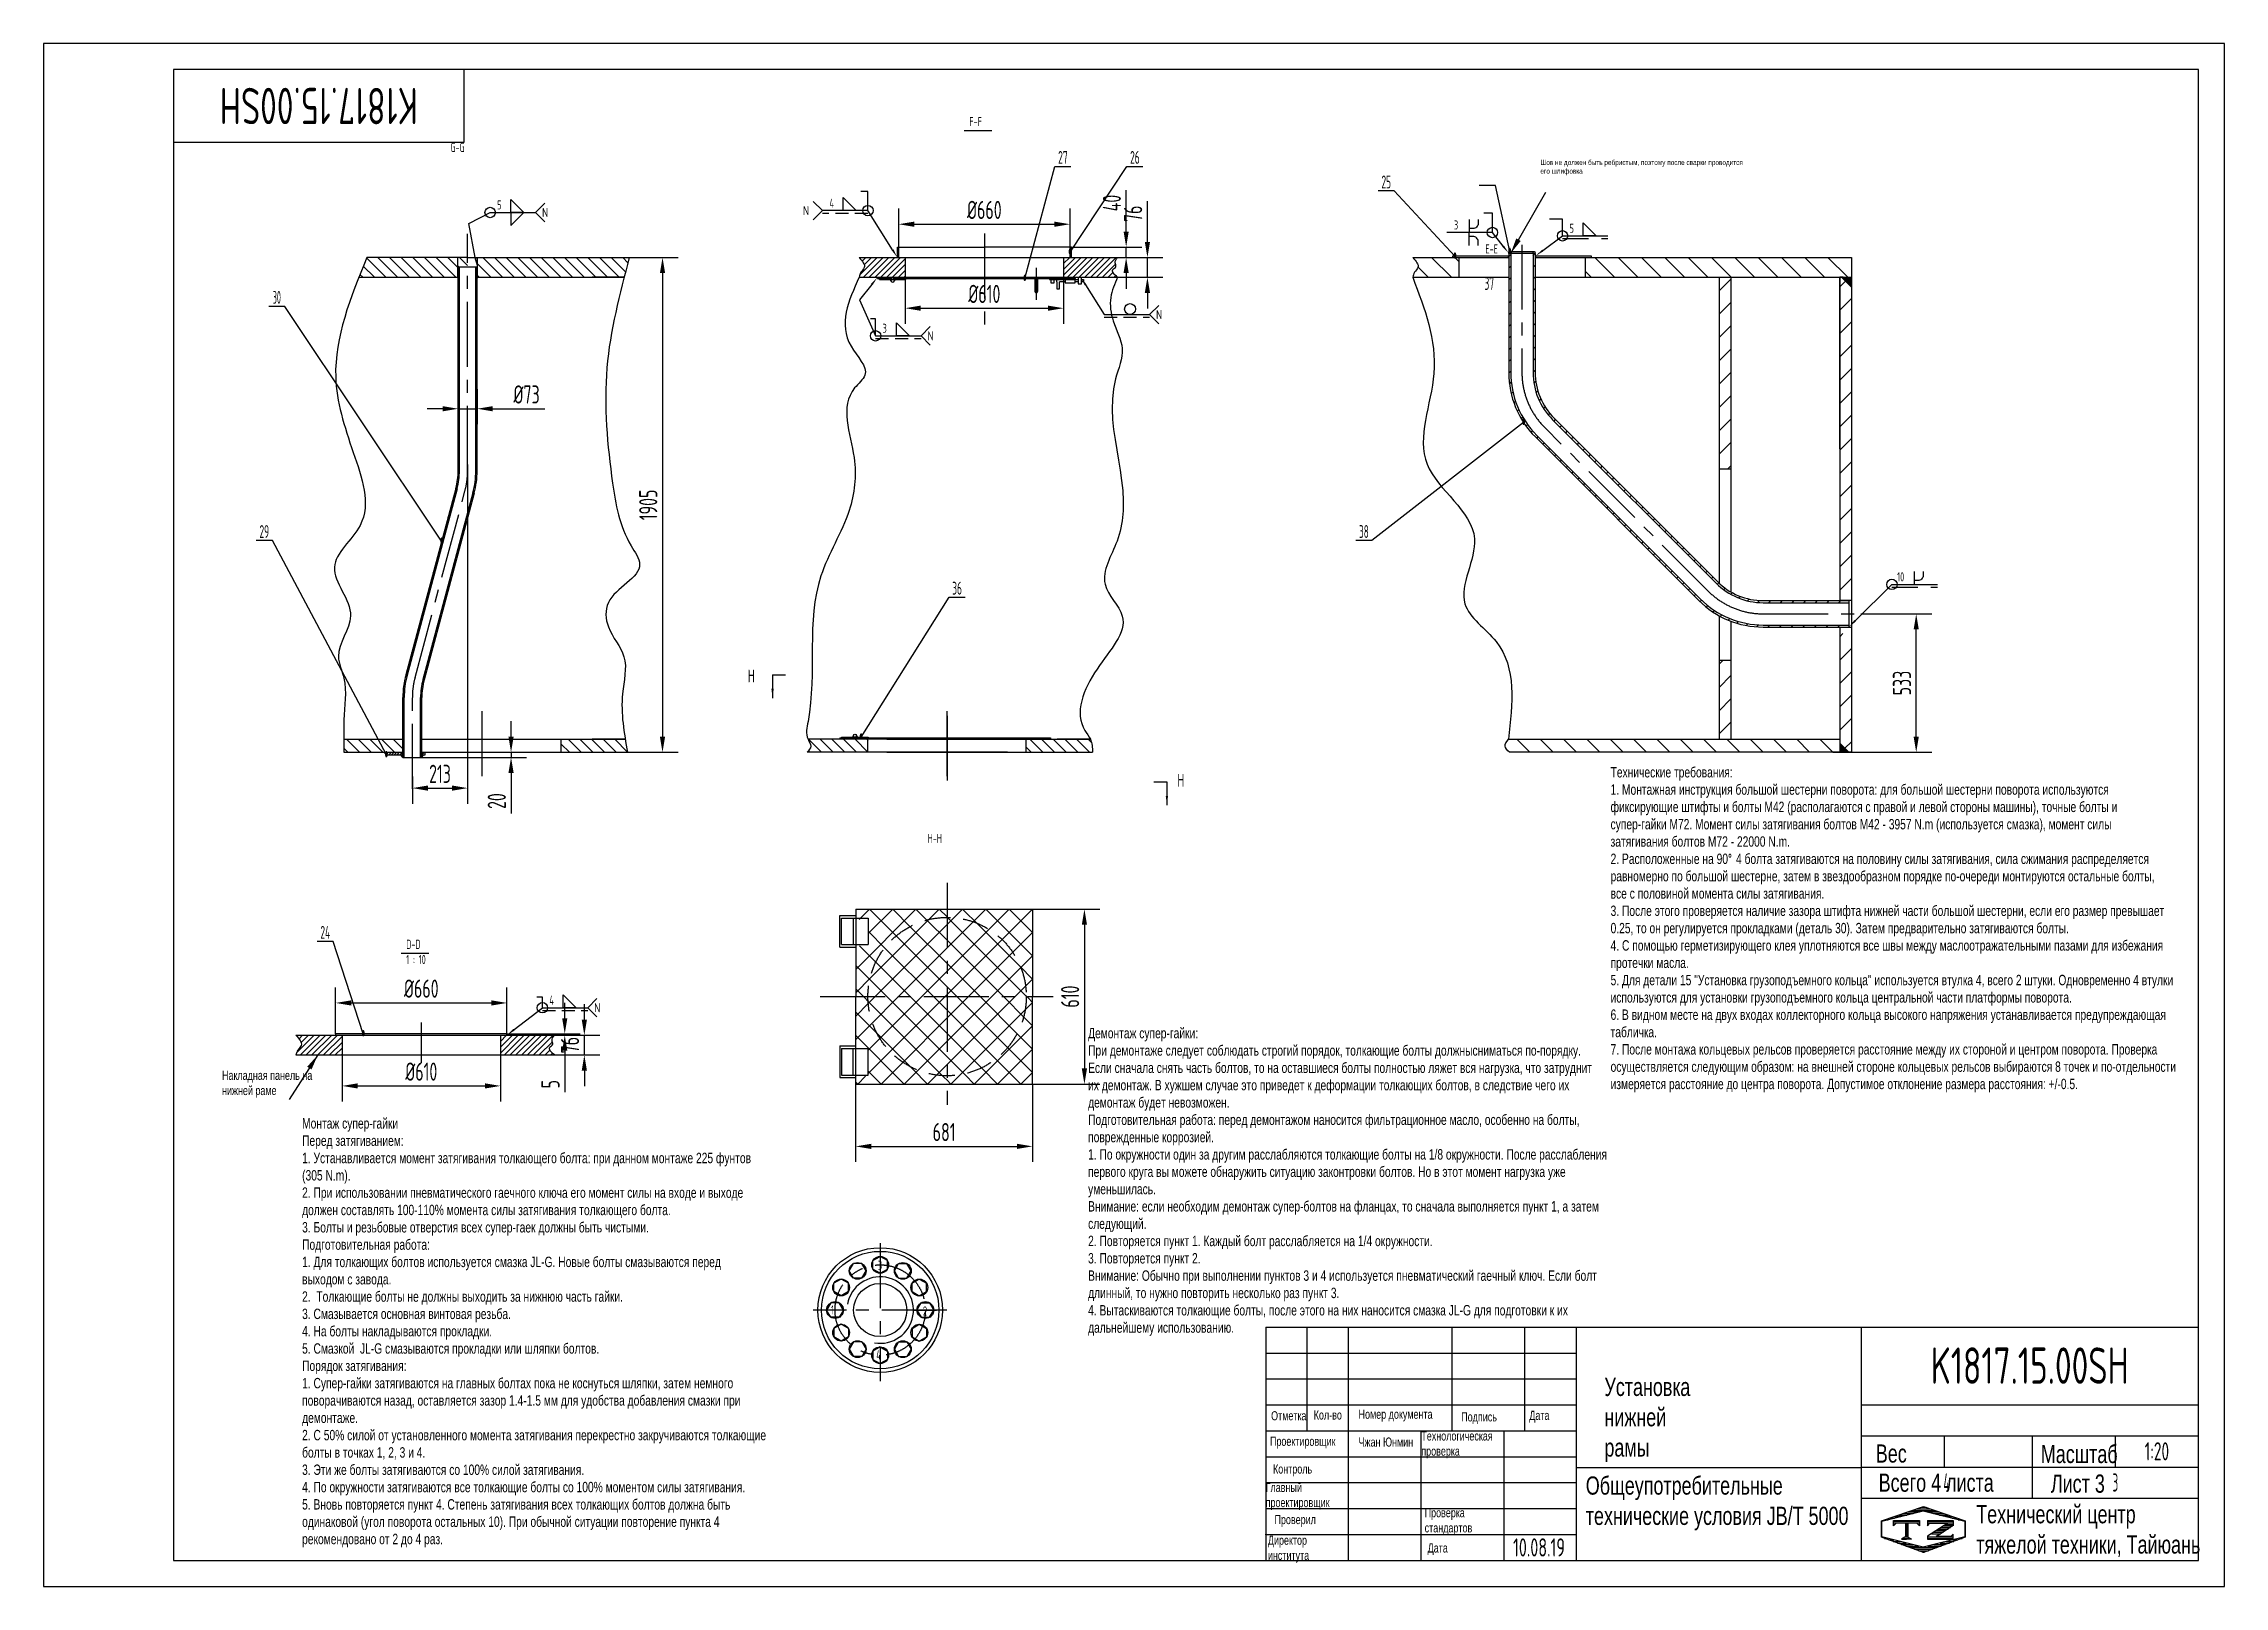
# Model space of a CAD drawing. Header units: millimetres. Extents: x 0 to 8400, y 0 to 5940.
import ezdxf
from ezdxf.enums import TextEntityAlignment as Align

# ---------------------------------------------------------------- set-up
doc = ezdxf.new("R2010")
doc.units = ezdxf.units.MM
doc.header["$LTSCALE"] = 200
doc.linetypes.add('F', pattern=[0.75, 0.5, -0.25])
doc.linetypes.add('G', pattern=[2, 1.25, -0.25, 0.25, -0.25])
for name, color, linetype in [('01', 7, 'Continuous'), ('02', 1, 'Continuous'), ('04', 2, 'F'), ('05', 4, 'G'), ('08', 1, 'Continuous'), ('10', 1, 'Continuous'), ('11', 3, 'Continuous'), ('13', 3, 'Continuous'), ('THICK', 7, 'Continuous')]:
    doc.layers.add(name, color=color, linetype=linetype)
doc.styles.get("Standard").update_dxf_attribs({"font": 'isocp', "width": 0.707, "bigfont": 'intecad.shx'})
doc.dimstyles.new('INTE', dxfattribs={"dimscale": 20, "dimtxt": 3.5, "dimasz": 3, "dimexe": 3, "dimexo": 0, "dimgap": 1, "dimtad": 1, "dimdec": 4, "dimdsep": 46, "dimtxsty": 'Standard', "dimcen": 0, "dimclrd": 1, "dimclre": 1, "dimclrt": 3, "dimaunit": 1, "dimadec": 0, "dimazin": 0, "dimtfac": 1, "dimtdec": 4, "dimtmove": 0, "dimatfit": 0, "dimfxl": 1, "dimarcsym": 0})
pattern_1 = [(135, (-7.37, 412.39), (-44.9013, -44.9013), [])]

msp = doc.modelspace()

# ---------------------------------------------------------------- texts
at = {"layer": '01', "attachment_point": 1}
for s, insert, char_height in [('{\\fArial|b0|i0|c204|p34;\\C3;Шов не должен быть ребристым, поэтому после сварки проводится\\Pего шлифовка}', (5765.41393, 5492.61242), 20), ('{\\fArial|b0|i0|c204|p34;\\C3;Технические требования:\\P1. Монтажная инструкция большой шестерни поворота: для большой шестерни поворота используются\\Pфиксирующие штифты и болты М42 (располагаются с правой и левой стороны машины), точные болты и\\Pсупер-гайки М72. Момент силы затягивания болтов М42 - 3957 \\fArial|b0|i0|c0|p34;N.m\\fArial|b0|i0|c204|p34; (используется смазка), момент силы\\Pзатягивания болтов М72 - 22000 \\fArial|b0|i0|c0|p34;N.m.\\P2. \\fArial|b0|i0|c204|p34;Расположенные на 90\\Fisocp,intecad|c134;\\W0.707;%%D\\Fisocp,intecad|c204; \\fArial|b0|i0|c204|p34;4 болта затягиваются на половину силы затягивания, сила сжимания распределяется\\Pравномерно по большой шестерне, затем в звездообразном порядке по-очереди монтируются остальные болты,\\Pвсе с половиной момента силы затягивания.\\P3. После этого проверяется наличие зазора штифта нижней части большой шестерни, если его размер превышает\\P0.25, то он регулируется прокладками (деталь 30). Затем предварительно затягиваются болты. \\P4. С помощью герметизирующего клея уплотняются все швы между маслоотражательными пазами для избежания\\Pпротечки масла.\\P5. Для детали 15 "Установка грузоподъемного кольца" используется втулка 4, всего 2 штуки. Одновременно 4 втулки\\Pиспользуются для установки грузоподъемного кольца центральной части платформы поворота.\\P6. В видном месте на двух входах коллекторного кольца высокого напряжения устанавливается предупреждающая\\Pтабличка.\\P7. После монтажа кольцевых рельсов проверяется расстояние между их стороной и центром поворота. Проверка\\Pосуществляется следующим образом: на внешней стороне кольцевых рельсов выбираются 8 точек и по-отдельности\\Pизмеряется расстояние до центра поворота. Допустимое отклонение размера расстояния: +/-0.5.}', (6035.72084, 3154.70286), 40), ('\\A1;{\\fArial|b0|i0|c204|p34;\\C3;Демонтаж супер-гайки:\\PПри демонтаже следует соблюдать строгий порядок, толкающие болты должнысниматься по-порядку. \\PЕсли сначала снять часть болтов, то на оставшиеся болты полностью ляжет вся нагрузка, что затруднит\\Pих демонтаж. В хужшем случае это приведет к деформации толкающих болтов, в следствие чего их\\Pдемонтаж будет невозможен.\\PПодготовительная работа: перед демонтажом наносится фильтрационное масло, особенно на болты, \\Pповрежденные коррозией.\\P1. По окружности один за другим расслабляются толкающие болты на 1/8 окружности. После расслабления\\Pпервого круга вы можете обнаружить ситуацию законтровки болтов. Но в этот момент нагрузка уже\\Pуменьшилась.\\PВнимание: если необходим демонтаж супер-болтов на фланцах, то сначала выполняется пункт 1, а затем\\Pследующий.\\P2. Повторяется пункт 1. Каждый болт расслабляется на 1/4 окружности.\\P3. Повторяется пункт 2.\\PВнимание: Обычно при выполнении пунктов 3 и 4 используется пневматический гаечный ключ. Если болт\\Pдлинный, то нужно повторить несколько раз пункт 3.\\P4. Вытаскиваются толкающие болты, после этого\\fArial|b0|i0|c0|p34; \\fArial|b0|i0|c204|p34;на них наносится смазка \\fArial|b0|i0|c0|p34;JL-G\\fArial|b0|i0|c204|p34; для подготовки к их\\Pдальнейшему использованию.}', (4023.20379, 2150.07512), 40), ('{\\fArial|b0|i0|c204|p34;\\C3;Накладная панель на\\Pнижней раме}', (687.08782, 1985.04144), 35), ('{\\fArial|b0|i0|c204|p34;\\C3;Монтаж супер-гайки\\PПеред затягиванием:\\P1. Устанавливается момент затягивания толкающего болта: при данном монтаже 225 фунтов\\P(305 \\fArial|b0|i0|c0|p34;N.m).\\P2. \\fArial|b0|i0|c204|p34;При использовании пневматического гаечного ключа его момент силы на входе и выходе\\Pдолжен составлять 100-110% момента силы затягивания толкающего болта.\\P3. Болты и резьбовые отверстия всех супер-гаек должны быть чистыми.\\PПодготовительная работа:\\P1. Для толкающих болтов используется смазка \\fArial|b0|i0|c0|p34;JL-G\\fArial|b0|i0|c204|p34;. Новые болты смазываются перед\\Pвыходом с завода.\\P2.  Толкающие болты не должны выходить за нижнюю часть гайки.\\P3. Смазывается основная винтовая резьба.\\P4. На болты накладываются прокладки.\\P5. Смазкой \\fArial|b0|i0|c0|p34; JL-G\\fArial|b0|i0|c204|p34; смазываются прокладки или шляпки болтов.\\PПорядок затягивания:\\P1. Супер-гайки затягиваются на главных болтах пока не коснуться шляпки, затем немного\\Pповорачиваются назад, оставляется зазор 1.4-1.5 мм для удобства добавления смазки при\\Pдемонтаже.\\P2. С 50% силой от установленного момента затягивания перекрестно закручиваются толкающие\\Pболты в точках 1, 2, 3 и 4.\\P3. Эти же болты затягиваются со 100% силой затягивания.\\P4. По окружности затягиваются все толкающие болты со 100% моментом силы затягивания.\\P5. Вновь повторяется пункт 4. Степень затягивания всех толкающих болтов должна быть\\Pодинаковой (угол поворота остальных 10). При обычной ситуации повторение пункта 4\\Pрекомендовано от 2 до 4 раз.}', (995.66794, 1802.7343), 40), ('{\\fArial|b0|i0|c204|p34;Отметка}', (4728.17768, 674.45675), 35), ('{\\fArial|b0|i0|c204|p34;Кол-во}', (4892.21489, 677.38346), 35), ('{\\fArial|b0|i0|c204|p34;Номер документа}', (5065.03984, 680.31017), 35), ('{\\fArial|b0|i0|c204|p34;Дата}', (5722.65334, 675.9201), 35), ('{\\fArial|b0|i0|c204|p34;Технологическая\\Pпроверка}', (5306.64946, 596.61143), 35), ('{\\fArial|b0|i0|c204|p34;Подпись}', (5460.48669, 670.06668), 35), ('{\\fArial|b0|i0|c204|p34;Проектировщик}', (4723.73146, 576.12444), 35), ('{\\fArial|b0|i0|c204|p34;\\C3;Чжан Юнмин}', (5064.98749, 573.19773), 35), ('{\\fArial|b0|i0|c204|p34;Вес}', (7057.38046, 546.59261), 70), ('{\\fArial|b0|i0|c204|p34;Масштаб}', (7692.96976, 544.75191), 70), ('{\\fArial|b0|i0|c204|p34;Контроль}', (4735.4484, 469.29943), 35), ('{\\fArial|b0|i0|c204|p34;Общеупотребительные\\Pтехнические условия \\fArial|b0|i0|c0|p34;JB/T 5000}', (5940.20035, 423.24177), 70), ('{\\fArial|b0|i0|c204|p34;Всего 4 листа}', (7068.43418, 434.30987), 70), ('{\\fArial|b0|i0|c204|p34;Лист 3}', (7731.65779, 430.62847), 70), ('{\\fArial|b0|i0|c204|p34;Главный\\Pпроектировщик}', (4706.98606, 398.49935), 35), ('{\\fArial|b0|i0|c204|p34;Проверил}', (4741.07244, 274.61239), 35), ('{\\fArial|b0|i0|c204|p34;Проверка\\Pстандартов}', (5319.54026, 301.09251), 35), ('{\\fArial|b0|i0|c204|p34;Технический центр\\Pтяжелой техники, Тайюань}', (7444.26089, 312.82364), 70), ('{\\fArial|b0|i0|c204|p34;Директор\\Pинститута}', (4715.72893, 195.19443), 35), ('{\\fArial|b0|i0|c204|p34;Дата}', (5331.06004, 165.27629), 35)]:
    msp.add_mtext(s, dxfattribs=dict(at, insert=insert, char_height=char_height))
for s, insert, char_height, width in [('H-H', (3405.01463, 2897.46426), 35, 370.566), ('{\\fArial|b0|i0|c204|p34;\\C3;Установка нижней рамы}', (6011.93473, 802.99982), 70, 1.8422617)]:
    msp.add_mtext(s, dxfattribs=dict(at, insert=insert, char_height=char_height, width=width))
at = {"layer": '02', "width": 0.605172}
for p, p2 in [((3947.62889, 5126.48389), (3959.62889, 5126.48389)), ((5430.27711, 5111.48389), (5442.27711, 5111.48389)), ((5641.24375, 5129.48389), (5653.24375, 5129.48389)), ((3773.30211, 5025.48389), (3785.30211, 5025.48389)), ((5694.70759, 4471.29661), (5706.70759, 4471.29661)), ((1527.20253, 4013.82937), (1539.20253, 4013.82937)), ((3142.75167, 3259.68389), (3154.75167, 3259.68389)), ((1314.31009, 3191.48389), (1326.31009, 3191.48389)), ((1225.5043, 2117.04132), (1237.5043, 2117.04132))]:
    msp.add_text('●', height=20, dxfattribs=at).set_placement(p, p2, align=Align.FIT)
at = {"layer": '11', "width": 0.693499}
msp.add_text('K1817.15.00SH', height=140, rotation=180, dxfattribs=at).set_placement((1441.32045, 5770), (678.67955, 5770), align=Align.FIT)
at = {"layer": '11'}
for s, height, width, p, p2 in [('27', 49.497475, 0.601243, (3907.47111, 5477.19449), (3944.67111, 5477.19449)), ('26', 49.497475, 0.578293, (4184.93672, 5477.24238), (4222.13672, 5477.24238)), ('25', 49.497475, 0.581958, (5153.00069, 5382.63213), (5190.20069, 5382.63213)), ('37', 49.497475, 0.601243, (5549.85585, 4991.66179), (5587.05585, 4991.66179)), ('30', 49.497475, 0.50872, (882.58869, 4938.34542), (914.08393, 4938.34542)), ('29', 49.497475, 0.568672, (831.41457, 4036.6466), (868.61457, 4036.6466)), ('38', 49.497475, 0.601243, (5066.98064, 4036.6466), (5104.18064, 4036.6466)), ('36', 49.497475, 0.578293, (3499.9881, 3818.4293), (3537.1881, 3818.4293)), ('24', 49.497475, 0.556706, (1066.29672, 2493.55026), (1103.49672, 2493.55026)), ('K1817.15.00SH', 140, 0.693499, (7268.67955, 780), (8031.32045, 780)), ('1:20', 70, 0.655288, (8092.96502, 485), (8187.03498, 485)), ('4', 70, 0.543846, (7317.6275, 365), (7342.3725, 365)), ('3', 70, 0.527686, (7969.07703, 365), (7990.92297, 365)), ('10.08.19', 70, 0.661132, (5660, 115), (5860, 115))]:
    msp.add_text(s, height=height, dxfattribs=dict(at, width=width)).set_placement(p, p2, align=Align.FIT)
at = {"layer": '11', "width": 0.707}
for p in [(2712.46924, 3465.97382), (4366.96401, 3064.34459)]:
    msp.add_text('H', height=49, dxfattribs=at).set_placement(p, align=Align.BOTTOM_LEFT)
at = {"layer": '11', "color": 3, "linetype": 'Continuous', "char_height": 35, "attachment_point": 1}
for s, insert, width in [('F-F\\P ', (3565.66872, 5656.96819), 288.87), ('E-E\\P ', (5553.46323, 5166.95539), 288.87), ('D-D\\P1 : 10', (1396.72823, 2489.59106), 288.87), ('3', (3213.55644, 1253.93198), 25.0794541), ('1', (3032.92292, 1081.77944), 25.0794541), ('2', (3386.97575, 1077.88853), 25.0794541), ('4', (3207.32035, 909.07804), 25.0794541)]:
    msp.add_mtext(s, dxfattribs=dict(at, insert=insert, width=width))
at = {"layer": '11', "insert": (1567.2197, 5558.00294), "char_height": 35, "width": 404.907, "attachment_point": 1}
msp.add_mtext('G-G', dxfattribs=at)
at = {"layer": '13', "width": 0.707}
msp.add_text('10', height=35, dxfattribs=at).set_placement((7139.56533, 3869.18031))

# ---------------------------------------------------------------- blocks, each defined once
blk = doc.blocks.new('*D43')
at = {"layer": '08', "color": 1, "lineweight": -2}
for p, q in [((2082.8, 2182), (2082.8, 2242)), ((1957.3, 2122), (2142.8, 2122)), ((2082.8, 2046), (2082.8, 2122)), ((1953.2, 2046), (2142.8, 2046)), ((2082.8, 1986), (2082.8, 1926))]:
    blk.add_line(p, q, dxfattribs=at)
at = {"layer": '08', "color": 1}
for points in [[(2072.8, 2182), (2092.8, 2182), (2082.8, 2122)], [(2072.8, 1986), (2092.8, 1986), (2082.8, 2046)]]:
    blk.add_solid(points, dxfattribs=at)
at = {"layer": 'Defpoints', "color": 0}
for p in [(1957.3, 2122), (2082.8, 2122), (1953.2, 2046)]:
    blk.add_point(p, dxfattribs=at)
at = {"layer": '08', "color": 3, "insert": (2027.8, 2084), "char_height": 70, "attachment_point": 5, "rotation": 90}
blk.add_mtext('76', dxfattribs=at)
blk = doc.blocks.new('*D44')
at = {"layer": '08', "color": 1, "lineweight": -2}
for p, q in [((2007.3, 2187), (2007.3, 2247)), ((1784.7, 2127), (2067.3, 2127)), ((1817.5, 2122), (2067.3, 2122)), ((2007.3, 2127), (2007.3, 2122)), ((2007.3, 2062), (2007.3, 1902.5))]:
    blk.add_line(p, q, dxfattribs=at)
at = {"layer": '08', "color": 1}
for points in [[(1997.3, 2187), (2017.3, 2187), (2007.3, 2127)], [(1997.3, 2062), (2017.3, 2062), (2007.3, 2122)]]:
    blk.add_solid(points, dxfattribs=at)
at = {"layer": 'Defpoints', "color": 0}
for p in [(1784.7, 2127), (1817.5, 2122), (2007.3, 2127)]:
    blk.add_point(p, dxfattribs=at)
at = {"layer": '08', "color": 3, "insert": (1952.3, 1933.4), "char_height": 70, "attachment_point": 5, "rotation": 90}
blk.add_mtext('5', dxfattribs=at)
blk = doc.blocks.new('*D45')
at = {"layer": '08', "color": 1, "lineweight": -2}
for p, q in [((1149.7, 2046), (1149.7, 1866.9)), ((1759.7, 2053.6), (1759.7, 1866.9)), ((1209.7, 1926.9), (1699.7, 1926.9))]:
    blk.add_line(p, q, dxfattribs=at)
at = {"layer": '08', "color": 1}
for points in [[(1209.7, 1936.9), (1209.7, 1916.9), (1149.7, 1926.9)], [(1699.7, 1936.9), (1699.7, 1916.9), (1759.7, 1926.9)]]:
    blk.add_solid(points, dxfattribs=at)
at = {"layer": 'Defpoints', "color": 0}
for p in [(1149.7, 2046), (1759.7, 2053.6), (1759.7, 1926.9)]:
    blk.add_point(p, dxfattribs=at)
at = {"layer": '08', "color": 3, "insert": (1454.7, 1981.9), "char_height": 70, "attachment_point": 5}
blk.add_mtext('%%c610', dxfattribs=at)
blk = doc.blocks.new('*D46')
at = {"layer": '08', "color": 1, "lineweight": -2}
for p, q in [((1124.7, 2127), (1124.7, 2306.4)), ((1784.7, 2127), (1784.7, 2306.4)), ((1184.7, 2246.4), (1724.7, 2246.4))]:
    blk.add_line(p, q, dxfattribs=at)
at = {"layer": '08', "color": 1}
for points in [[(1184.7, 2256.4), (1184.7, 2236.4), (1124.7, 2246.4)], [(1724.7, 2256.4), (1724.7, 2236.4), (1784.7, 2246.4)]]:
    blk.add_solid(points, dxfattribs=at)
at = {"layer": 'Defpoints', "color": 0}
for p in [(1784.7, 2246.4), (1124.7, 2127), (1784.7, 2127)]:
    blk.add_point(p, dxfattribs=at)
at = {"layer": '08', "color": 3, "insert": (1454.7, 2301.4), "char_height": 70, "attachment_point": 5}
blk.add_mtext('%%c660', dxfattribs=at)
blk = doc.blocks.new('*U42', base_point=(6266, 5823))
at = {"layer": '01'}
blk.add_lwpolyline([(6699, 6135), (6799, 6035), (6699, 6035)], close=True, dxfattribs=at)
blk.add_circle((6539, 6035), 40, dxfattribs=at)
at = {"layer": '02'}
for points in [[(6959, 6106), (6889, 6035), (6959, 5964)], [(6321, 5866), (6539, 6035), (6889, 6035)]]:
    blk.add_lwpolyline(points, dxfattribs=at)
blk.add_lwpolyline([(6266, 5823, 0, 16, 0), (6321, 5866, 16, 16, 0)], format="xyseb", dxfattribs=at)
at = {"layer": '04'}
blk.add_line((6539, 6014), (6889, 6014), dxfattribs=at)
at = {"layer": '13', "width": 0.707}
blk.add_text('4', height=70, dxfattribs=at).set_placement((6593, 6058))
at = {"layer": '13', "width": 1.010989}
blk.add_text('N', height=70, dxfattribs=at).set_placement((6939, 6000), (6985, 6000), align=Align.FIT)
blk = doc.blocks.new('*D151')
at = {"layer": '08', "color": 1, "lineweight": -2}
for p, q in [((1633.3, 4319), (1633.3, 3013.5)), ((1420.3, 3117.6), (1420.3, 3013.5)), ((1480.3, 3073.5), (1573.3, 3073.5))]:
    blk.add_line(p, q, dxfattribs=at)
at = {"layer": '08', "color": 1}
for points in [[(1480.3, 3083.5), (1480.3, 3063.5), (1420.3, 3073.5)], [(1573.3, 3083.5), (1573.3, 3063.5), (1633.3, 3073.5)]]:
    blk.add_solid(points, dxfattribs=at)
at = {"layer": 'Defpoints', "color": 0}
for p in [(1633.3, 4319), (1420.3, 3117.6), (1633.3, 3073.5)]:
    blk.add_point(p, dxfattribs=at)
at = {"layer": '08', "color": 3, "insert": (1526.8, 3128.5), "char_height": 70, "attachment_point": 5}
blk.add_mtext('213', dxfattribs=at)
blk = doc.blocks.new('*D152')
at = {"layer": '08', "color": 1, "lineweight": -2}
for p, q in [((2256, 5116.5), (2443.9, 5116.5)), ((2383.9, 5056.5), (2383.9, 3271.5)), ((2249.4, 3211.5), (2443.9, 3211.5))]:
    blk.add_line(p, q, dxfattribs=at)
at = {"layer": '08', "color": 1}
for points in [[(2373.9, 5056.5), (2393.9, 5056.5), (2383.9, 5116.5)], [(2373.9, 3271.5), (2393.9, 3271.5), (2383.9, 3211.5)]]:
    blk.add_solid(points, dxfattribs=at)
at = {"layer": 'Defpoints', "color": 0}
for p in [(2256, 5116.5), (2249.4, 3211.5), (2383.9, 3211.5)]:
    blk.add_point(p, dxfattribs=at)
at = {"layer": '08', "color": 3, "insert": (2328.9, 4164), "char_height": 70, "attachment_point": 5, "rotation": 90}
blk.add_mtext('1905', dxfattribs=at)
blk = doc.blocks.new('*U50', base_point=(5853, 2477))
at = {"layer": '01'}
blk.add_circle((6233, 2232), 42, dxfattribs=at)
at = {"layer": '02'}
blk.add_lwpolyline([(5853, 2477, 0, 16, 0), (5890, 2418, 16, 16, 0)], format="xyseb", dxfattribs=at)
for points in [[(5890, 2418), (6033, 2190), (6383, 2190)], [(6454, 2260), (6383, 2190), (6454, 2119)]]:
    blk.add_lwpolyline(points, dxfattribs=at)
at = {"layer": '04'}
blk.add_line((6033, 2169), (6383, 2169), dxfattribs=at)
at = {"layer": '13', "width": 1.010989}
blk.add_text('N', height=70, dxfattribs=at).set_placement((6433, 2155), (6479, 2155), align=Align.FIT)
blk = doc.blocks.new('*D153')
at = {"layer": '08', "color": 1, "lineweight": -2}
for p, q in [((3318.6, 5040.5), (3318.6, 4861.3)), ((3928.6, 5048), (3928.6, 4861.3)), ((3378.6, 4921.3), (3868.6, 4921.3))]:
    blk.add_line(p, q, dxfattribs=at)
at = {"layer": '08', "color": 1}
for points in [[(3378.6, 4931.3), (3378.6, 4911.3), (3318.6, 4921.3)], [(3868.6, 4931.3), (3868.6, 4911.3), (3928.6, 4921.3)]]:
    blk.add_solid(points, dxfattribs=at)
at = {"layer": 'Defpoints', "color": 0}
for p in [(3318.6, 5040.5), (3928.6, 5048), (3928.6, 4921.3)]:
    blk.add_point(p, dxfattribs=at)
at = {"layer": '08', "color": 3, "insert": (3623.6, 4976.3), "char_height": 70, "attachment_point": 5}
blk.add_mtext('%%c610', dxfattribs=at)
blk = doc.blocks.new('*U49', base_point=(4287, 2477))
at = {"layer": '01'}
blk.add_lwpolyline([(4432, 2126), (4532, 2026), (4432, 2026)], close=True, dxfattribs=at)
blk.add_circle((4272, 2026), 40, dxfattribs=at)
at = {"layer": '02'}
for points in [[(4243, 2422), (4148, 2304), (4272, 2026), (4622, 2026)], [(4693, 2097), (4622, 2026), (4693, 1955)]]:
    blk.add_lwpolyline(points, dxfattribs=at)
blk.add_lwpolyline([(4287, 2477, 0, 16, 0), (4243, 2422, 16, 16, 0)], format="xyseb", dxfattribs=at)
at = {"layer": '04'}
blk.add_line((4272, 2005), (4622, 2005), dxfattribs=at)
at = {"layer": '13', "width": 0.707}
blk.add_text('3', height=70, dxfattribs=at).set_placement((4326, 2049))
at = {"layer": '13', "width": 1.010989}
blk.add_text('N', height=70, dxfattribs=at).set_placement((4672, 1991), (4718, 1991), align=Align.FIT)
blk = doc.blocks.new('*U48', base_point=(4440, 2629))
at = {"layer": '01'}
blk.add_lwpolyline([(4023, 3090), (4123, 2990), (4023, 2990)], close=True, dxfattribs=at)
blk.add_circle((4213, 2990), 40, dxfattribs=at)
at = {"layer": '02'}
for points in [[(3792, 3061), (3863, 2990), (3792, 2920)], [(4403, 2688), (4213, 2990), (3863, 2990)]]:
    blk.add_lwpolyline(points, dxfattribs=at)
blk.add_lwpolyline([(4440, 2629, 0, 16, 0), (4403, 2688, 16, 16, 0)], format="xyseb", dxfattribs=at)
at = {"layer": '04'}
blk.add_line((4213, 2969), (3863, 2969), dxfattribs=at)
at = {"layer": '13', "width": 1.010989}
blk.add_text('N', height=70, dxfattribs=at).set_placement((3713, 2955), (3759, 2955), align=Align.FIT)
at = {"layer": '13', "width": 0.707}
blk.add_text('4', height=70, dxfattribs=at).set_placement((3917, 3013))
blk = doc.blocks.new('*D155')
at = {"layer": '08', "color": 1, "lineweight": -2}
for p, q in [((3293.6, 5156.5), (3293.6, 5304.7)), ((3953.6, 5156.5), (3953.6, 5304.7)), ((3353.6, 5244.7), (3893.6, 5244.7))]:
    blk.add_line(p, q, dxfattribs=at)
at = {"layer": '08', "color": 1}
for points in [[(3353.6, 5254.7), (3353.6, 5234.7), (3293.6, 5244.7)], [(3893.6, 5254.7), (3893.6, 5234.7), (3953.6, 5244.7)]]:
    blk.add_solid(points, dxfattribs=at)
at = {"layer": 'Defpoints', "color": 0}
for p in [(3953.6, 5244.7), (3293.6, 5156.5), (3953.6, 5156.5)]:
    blk.add_point(p, dxfattribs=at)
at = {"layer": '08', "color": 3, "insert": (3623.6, 5299.7), "char_height": 70, "attachment_point": 5}
blk.add_mtext('%%c660', dxfattribs=at)
blk = doc.blocks.new('*D154')
at = {"layer": '08', "color": 1, "lineweight": -2}
for p, q in [((4251.7, 5176.5), (4251.7, 5333.4)), ((4122.2, 5040.5), (4311.7, 5040.5)), ((4126.3, 5116.5), (4311.7, 5116.5)), ((4251.7, 5040.5), (4251.7, 5116.5)), ((4251.7, 4980.5), (4251.7, 4920.5))]:
    blk.add_line(p, q, dxfattribs=at)
at = {"layer": '08', "color": 1}
for points in [[(4241.7, 5176.5), (4261.7, 5176.5), (4251.7, 5116.5)], [(4241.7, 4980.5), (4261.7, 4980.5), (4251.7, 5040.5)]]:
    blk.add_solid(points, dxfattribs=at)
at = {"layer": 'Defpoints', "color": 0}
for p in [(4122.2, 5040.5), (4126.3, 5116.5), (4251.7, 5116.5)]:
    blk.add_point(p, dxfattribs=at)
at = {"layer": '08', "color": 3, "insert": (4196.7, 5284.9), "char_height": 70, "attachment_point": 5, "rotation": 90}
blk.add_mtext('76', dxfattribs=at)
blk = doc.blocks.new('*D156')
at = {"layer": '08', "color": 1, "lineweight": -2}
for p, q in [((4169.8, 5216.5), (4169.8, 5375.9)), ((3958.6, 5156.5), (4229.8, 5156.5)), ((4169.8, 5116.5), (4169.8, 5156.5)), ((4136.5, 5116.5), (4229.8, 5116.5)), ((4169.8, 5056.5), (4169.8, 4996.5))]:
    blk.add_line(p, q, dxfattribs=at)
at = {"layer": '08', "color": 1}
for points in [[(4159.8, 5216.5), (4179.8, 5216.5), (4169.8, 5156.5)], [(4159.8, 5056.5), (4179.8, 5056.5), (4169.8, 5116.5)]]:
    blk.add_solid(points, dxfattribs=at)
at = {"layer": 'Defpoints', "color": 0}
for p in [(3958.6, 5156.5), (4169.8, 5156.5), (4136.5, 5116.5)]:
    blk.add_point(p, dxfattribs=at)
at = {"layer": '08', "color": 3, "insert": (4114.8, 5326.2), "char_height": 70, "attachment_point": 5, "rotation": 90}
blk.add_mtext('40', dxfattribs=at)
blk = doc.blocks.new('*U157', base_point=(1676.6, 5108.6))
at = {"layer": '01'}
for points in [[(1807.3, 5366.4), (1857.3, 5316.4), (1807.3, 5316.4)], [(1807.3, 5266.4), (1857.3, 5316.4), (1807.3, 5316.4)]]:
    blk.add_lwpolyline(points, close=True, dxfattribs=at)
blk.add_circle((1727.3, 5316.4), 20, dxfattribs=at)
at = {"layer": '02'}
for points in [[(1670, 5143), (1644.7, 5274.2), (1727.3, 5316.4), (1902.3, 5316.4)], [(1937.7, 5351.7), (1902.3, 5316.4), (1937.7, 5281)]]:
    blk.add_lwpolyline(points, dxfattribs=at)
blk.add_lwpolyline([(1676.6, 5108.6, 0, 8, 0), (1670, 5143, 8, 8, 0)], format="xyseb", dxfattribs=at)
at = {"layer": '13', "width": 0.707}
blk.add_text('5', height=35, dxfattribs=at).set_placement((1754.3, 5327.9))
at = {"layer": '13', "width": 1.010989}
blk.add_text('N', height=35, dxfattribs=at).set_placement((1927.3, 5298.9), (1950.3, 5298.9), align=Align.FIT)
blk = doc.blocks.new('*D158')
at = {"layer": '08', "color": 1, "lineweight": -2}
for p, q in [((3809.2, 2607.6), (4069, 2607.6)), ((4009, 2547.6), (4009, 1994.1)), ((3809.2, 1934.1), (4069, 1934.1))]:
    blk.add_line(p, q, dxfattribs=at)
at = {"layer": '08', "color": 1}
for points in [[(3999, 2547.6), (4019, 2547.6), (4009, 2607.6)], [(3999, 1994.1), (4019, 1994.1), (4009, 1934.1)]]:
    blk.add_solid(points, dxfattribs=at)
at = {"layer": 'Defpoints', "color": 0}
for p in [(3809.2, 2607.6), (3809.2, 1934.1), (4009, 1934.1)]:
    blk.add_point(p, dxfattribs=at)
at = {"layer": '08', "color": 3, "insert": (3954, 2270.9), "char_height": 70, "attachment_point": 5, "rotation": 90}
blk.add_mtext('610', dxfattribs=at)
blk = doc.blocks.new('*D159')
at = {"layer": '08', "color": 1, "lineweight": -2}
for p, q in [((3127.9, 1934.1), (3127.9, 1634.1)), ((3809.2, 1934.1), (3809.2, 1634.1)), ((3187.9, 1694.1), (3749.2, 1694.1))]:
    blk.add_line(p, q, dxfattribs=at)
at = {"layer": '08', "color": 1}
for points in [[(3187.9, 1704.1), (3187.9, 1684.1), (3127.9, 1694.1)], [(3749.2, 1704.1), (3749.2, 1684.1), (3809.2, 1694.1)]]:
    blk.add_solid(points, dxfattribs=at)
at = {"layer": 'Defpoints', "color": 0}
for p in [(3127.9, 1934.1), (3809.2, 1934.1), (3809.2, 1694.1)]:
    blk.add_point(p, dxfattribs=at)
at = {"layer": '08', "color": 3, "insert": (3468.6, 1749.1), "char_height": 70, "attachment_point": 5}
blk.add_mtext('681', dxfattribs=at)
blk = doc.blocks.new('*U160', base_point=(5754.2, 4710.4))
at = {"layer": '01'}
blk.add_lwpolyline([(5938, 4837.6), (5988, 4787.6), (5938, 4787.6)], close=True, dxfattribs=at)
blk.add_circle((5858, 4787.6), 20, dxfattribs=at)
at = {"layer": '02'}
blk.add_lwpolyline([(5754.2, 4710.4, 0, 8, 0), (5782.3, 4731.3, 8, 8, 0)], format="xyseb", dxfattribs=at)
blk.add_lwpolyline([(5782.3, 4731.3), (5858, 4787.6), (6033, 4787.6)], dxfattribs=at)
at = {"layer": '04'}
blk.add_line((5858, 4777.1), (6033, 4777.1), dxfattribs=at)
at = {"layer": '13', "width": 0.707}
blk.add_text('5', height=35, dxfattribs=at).set_placement((5885, 4799.1))
blk = doc.blocks.new('*U161', base_point=(5650.8, 4720.3))
at = {"layer": '01'}
for p in [(5497.9, 4850.3), (5497.9, 4750.3)]:
    blk.add_line(p, (5497.9, 4800.3), dxfattribs=at)
for points in [[(5532.9, 4850.3), (5532.9, 4835.3, -0.414214), (5512.9, 4815.3), (5497.9, 4815.3)], [(5532.9, 4750.3), (5532.9, 4765.3, 0.414214), (5512.9, 4785.3), (5497.9, 4785.3)]]:
    blk.add_lwpolyline(points, format="xyb", dxfattribs=at)
blk.add_circle((5587.9, 4800.3), 20, dxfattribs=at)
at = {"layer": '02'}
blk.add_lwpolyline([(5629.1, 4747.9), (5587.9, 4800.3), (5412.9, 4800.3)], dxfattribs=at)
blk.add_lwpolyline([(5650.8, 4720.3, 0, 8, 0), (5629.1, 4747.9, 8, 8, 0)], format="xyseb", dxfattribs=at)
at = {"layer": '13', "width": 0.707}
blk.add_text('3', height=35, dxfattribs=at).set_placement((5439.9, 4811.8))
blk = doc.blocks.new('*D162')
at = {"layer": '08', "color": 1, "lineweight": -2}
for p, q in [((6999.9, 3744.5), (7273, 3744.5)), ((7213, 3271.5), (7213, 3684.5)), ((6892.2, 3211.5), (7273, 3211.5))]:
    blk.add_line(p, q, dxfattribs=at)
at = {"layer": '08', "color": 1}
for points in [[(7203, 3684.5), (7223, 3684.5), (7213, 3744.5)], [(7203, 3271.5), (7223, 3271.5), (7213, 3211.5)]]:
    blk.add_solid(points, dxfattribs=at)
at = {"layer": 'Defpoints', "color": 0}
for p in [(6999.9, 3744.5), (7213, 3744.5), (6892.2, 3211.5)]:
    blk.add_point(p, dxfattribs=at)
at = {"layer": '08', "color": 3, "insert": (7158, 3478), "char_height": 70, "attachment_point": 5, "rotation": 90}
blk.add_mtext('533', dxfattribs=at)
blk = doc.blocks.new('*D163')
at = {"layer": '08', "color": 1, "lineweight": -2}
for p, q in [((1596.8, 4603.8), (1596.8, 4474.2)), ((1669.8, 4609.4), (1669.8, 4474.2)), ((1536.8, 4534.2), (1476.8, 4534.2)), ((1596.8, 4534.2), (1669.8, 4534.2)), ((1729.8, 4534.2), (1930.8, 4534.2))]:
    blk.add_line(p, q, dxfattribs=at)
at = {"layer": '08', "color": 1}
for points in [[(1536.8, 4544.2), (1536.8, 4524.2), (1596.8, 4534.2)], [(1729.8, 4544.2), (1729.8, 4524.2), (1669.8, 4534.2)]]:
    blk.add_solid(points, dxfattribs=at)
at = {"layer": 'Defpoints', "color": 0}
for p in [(1596.8, 4603.8), (1669.8, 4609.4), (1669.8, 4534.2)]:
    blk.add_point(p, dxfattribs=at)
at = {"layer": '08', "color": 3, "insert": (1860.3, 4589.2), "char_height": 70, "attachment_point": 5}
blk.add_mtext('%%C73', dxfattribs=at)
blk = doc.blocks.new('*D164')
at = {"layer": '08', "color": 1, "lineweight": -2}
for p, q in [((1800.5, 3271.5), (1800.5, 3331.5)), ((1526, 3211.5), (1860.5, 3211.5)), ((1800.5, 3211.5), (1800.5, 3191.5)), ((1451.8, 3191.5), (1860.5, 3191.5)), ((1800.5, 3131.5), (1800.5, 2975.7))]:
    blk.add_line(p, q, dxfattribs=at)
at = {"layer": '08', "color": 1}
for points in [[(1790.5, 3271.5), (1810.5, 3271.5), (1800.5, 3211.5)], [(1790.5, 3131.5), (1810.5, 3131.5), (1800.5, 3191.5)]]:
    blk.add_solid(points, dxfattribs=at)
at = {"layer": 'Defpoints', "color": 0}
for p in [(1526, 3211.5), (1451.8, 3191.5), (1800.5, 3191.5)]:
    blk.add_point(p, dxfattribs=at)
at = {"layer": '08', "color": 3, "insert": (1745.5, 3023.6), "char_height": 70, "attachment_point": 5, "rotation": 90}
blk.add_mtext('20', dxfattribs=at)
blk = doc.blocks.new('*U198', base_point=(251.96, 168.31))
at = {"layer": '01'}
for p, q in [((251.96, 168.31), (251.96, 182.31)), ((195.96, 168.31), (251.96, 168.31))]:
    blk.add_line(p, q, dxfattribs=at)
blk = doc.blocks.new('*U199')
at = {"layer": '04'}
blk.add_blockref('*U198', (0, 0), dxfattribs=at)
blk = doc.blocks.new('*U200')
at = {"layer": '01'}
for points in [[(415, 292), (25, 292)], [(25, 292), (25, 5)], [(415, 5), (415, 292)], [(25, 5), (415, 5)]]:
    blk.add_lwpolyline(points, dxfattribs=at)
at = {"layer": '02'}
for points in [[(420, 297), (0, 297)], [(0, 297), (0, 0)], [(420, 0), (420, 297)], [(0, 0), (420, 0)]]:
    blk.add_lwpolyline(points, dxfattribs=at)
blk = doc.blocks.new('*X204')
at = {"color": 0}
for p, q in [((127.06, 7.8), (132.06, 7.8)), ((127.06, 7.5), (132.06, 7.5)), ((127.06, 7.2), (127.32, 7.2)), ((127.84, 5.4), (129.64, 5.4)), ((128.3, 5.7), (130.1, 5.7)), ((128.77, 6), (130.57, 6)), ((129.23, 6.3), (131.04, 6.3)), ((129.7, 6.6), (131.51, 6.6)), ((130.16, 6.9), (131.98, 6.9)), ((130.62, 7.2), (132.06, 7.2))]:
    blk.add_line(p, q, dxfattribs=at)
blk = doc.blocks.new('*X205')
at = {"color": 0}
for p, q in [((127.06, 4.8), (132.06, 4.8)), ((127.06, 4.5), (132.06, 4.5)), ((131.84, 5.1), (132.06, 5.1))]:
    blk.add_line(p, q, dxfattribs=at)
blk = doc.blocks.new('*X203')
at = {"color": 0}
for p, q in [((122.34, 4.5), (123.72, 4.5)), ((122.82, 4.8), (123.24, 4.8))]:
    blk.add_line(p, q, dxfattribs=at)
blk = doc.blocks.new('*X202')
at = {"color": 0}
for p, q in [((120.53, 7.8), (125.53, 7.8)), ((120.53, 7.5), (125.53, 7.5)), ((120.53, 7.2), (120.79, 7.2)), ((125.27, 7.2), (125.53, 7.2))]:
    blk.add_line(p, q, dxfattribs=at)
blk = doc.blocks.new('*X201')
at = {"color": 0}
for p, q in [((120.66, 8.7), (121.92, 8.7)), ((121.52, 9), (123.12, 9)), ((122.38, 9.3), (124.32, 9.3)), ((123.24, 9.6), (125.52, 9.6)), ((124.1, 9.9), (128.52, 9.9)), ((124.97, 10.2), (127.67, 10.2)), ((125.83, 10.5), (126.82, 10.5)), ((127.02, 9.6), (129.37, 9.6)), ((128.22, 9.3), (130.22, 9.3)), ((129.42, 9), (131.07, 9)), ((130.62, 8.7), (131.92, 8.7)), ((118.22, 7.8), (118.32, 7.8)), ((118.22, 7.5), (118.27, 7.5)), ((118.22, 7.2), (118.27, 7.2)), ((118.22, 6.9), (118.27, 6.9)), ((118.22, 6.6), (118.27, 6.6)), ((118.22, 6.3), (118.27, 6.3)), ((118.22, 6), (118.27, 6)), ((118.22, 5.7), (118.27, 5.7)), ((118.22, 5.4), (118.27, 5.4)), ((118.22, 5.1), (118.27, 5.1)), ((118.22, 4.8), (118.27, 4.8)), ((118.79, 4.5), (119.42, 4.5)), ((118.94, 8.1), (119.52, 8.1)), ((119.8, 8.4), (120.72, 8.4)), ((131.82, 8.4), (132.77, 8.4)), ((133.02, 8.1), (133.62, 8.1)), ((133.12, 4.5), (133.76, 4.5)), ((134.22, 7.8), (134.32, 7.8)), ((134.27, 7.5), (134.32, 7.5)), ((134.27, 7.2), (134.32, 7.2)), ((134.27, 6.9), (134.32, 6.9)), ((134.27, 6.6), (134.32, 6.6)), ((134.27, 6.3), (134.32, 6.3)), ((134.27, 6), (134.32, 6)), ((134.27, 5.7), (134.32, 5.7)), ((134.27, 5.4), (134.32, 5.4)), ((134.27, 5.1), (134.32, 5.1)), ((134.27, 4.8), (134.32, 4.8)), ((119.61, 4.2), (120.62, 4.2)), ((120.43, 3.9), (121.82, 3.9)), ((121.26, 3.6), (123.02, 3.6)), ((122.08, 3.3), (124.22, 3.3)), ((122.91, 3), (125.42, 3)), ((123.73, 2.7), (128.89, 2.7)), ((124.55, 2.4), (128.07, 2.4)), ((125.38, 2.1), (127.26, 2.1)), ((126.2, 1.8), (126.45, 1.8)), ((127.12, 3), (129.7, 3)), ((128.32, 3.3), (130.51, 3.3)), ((129.52, 3.6), (131.32, 3.6)), ((130.72, 3.9), (132.14, 3.9)), ((131.92, 4.2), (132.95, 4.2))]:
    blk.add_line(p, q, dxfattribs=at)

# ---------------------------------------------------------------- dimensions: what is measured, and where the dimension line sits
at = {"layer": '08'}
for base, p1, p2, text, picture, middle in [((4169.81542, 5156.48389), (4136.49412, 5116.48389), (3958.62889, 5156.48389), '40', '*D156', (4114.81542, 5326.19738)), ((4251.7216, 5116.48389), (4122.1553, 5040.48389), (4126.28188, 5116.48389), '76', '*D154', (4196.7216, 5284.9309))]:
    dim = msp.add_linear_dim(base=base, p1=p1, p2=p2, angle=90, text=text, dimstyle='INTE', dxfattribs=at)
    dim.commit()
    dim.dimension.update_dxf_attribs({"geometry": picture, "text_midpoint": middle})
for base, p1, p2, text, picture, middle in [((3953.62889, 5244.7332), (3293.62889, 5156.48389), (3953.62889, 5156.48389), '%%c660', '*D155', (3623.62889, 5299.7332)), ((3928.62889, 4921.30765), (3318.62889, 5040.48389), (3928.62889, 5047.99833), '%%c610', '*D153', (3623.62889, 4976.30765)), ((1669.81009, 4534.16398), (1596.81009, 4603.80166), (1669.81009, 4609.44974), '%%C73', '*D163', (1860.32506, 4589.16398)), ((1784.68841, 2246.39741), (1124.68841, 2127.04132), (1784.68841, 2127.04132), '%%c660', '*D46', (1454.68841, 2301.39741)), ((1759.68841, 1926.86508), (1149.68841, 2046.04132), (1759.68841, 2053.55576), '%%c610', '*D45', (1454.68841, 1981.86508)), ((3809.24165, 1694.07058), (3127.92829, 1934.09312), (3809.24165, 1934.09312), '681', '*D159', (3468.58497, 1749.07058))]:
    dim = msp.add_linear_dim(base=base, p1=p1, p2=p2, text=text, dimstyle='INTE', dxfattribs=at)
    dim.commit()
    dim.dimension.update_dxf_attribs({"geometry": picture, "text_midpoint": middle})
for base, p1, p2, picture, middle in [((2383.94843, 3211.48389), (2255.98023, 5116.48389), (2249.40357, 3211.48389), '*D152', (2328.94843, 4163.98389)), ((7213.00969, 3744.48389), (6892.21538, 3211.48389), (6999.90797, 3744.48389), '*D162', (7158.00969, 3477.98389)), ((1800.51058, 3191.48389), (1525.96571, 3211.48389), (1451.81009, 3191.48389), '*D164', (1745.50369, 3023.61654))]:
    dim = msp.add_linear_dim(base=base, p1=p1, p2=p2, angle=90, dimstyle='INTE', dxfattribs=at)
    dim.commit()
    dim.dimension.update_dxf_attribs({"geometry": picture, "text_midpoint": middle})
dim = msp.add_linear_dim(base=(1633.31009, 3073.48045), p1=(1420.31009, 3117.62915), p2=(1633.31009, 4318.98777), dimstyle='INTE', dxfattribs=at)
dim.commit()
dim.dimension.update_dxf_attribs({"geometry": '*D151', "text_midpoint": (1526.81009, 3128.48734)})
dim = msp.add_linear_dim(base=(4008.95273, 1934.09312), p1=(3809.24165, 2607.61233), p2=(3809.24165, 1934.09312), angle=90, text='610', dimstyle='INTE', override={"dimgap": 1, "dimdec": 4, "dimzin": 8, "dimpost": '<>', "dimtol": 0, "dimlim": 0, "dimtp": 0, "dimtm": 0, "dimtfac": 0.7}, dxfattribs=at)
dim.commit()
dim.dimension.update_dxf_attribs({"geometry": '*D158', "text_midpoint": (3953.95273, 2270.85273)})
for base, p1, p2, text, picture, middle in [((2007.27281, 2127.04132), (1817.53217, 2122.04132), (1784.68841, 2127.04132), '5', '*D44', (2007.27281, 1933.38761)), ((2082.78112, 2122.04132), (1953.21482, 2046.04132), (1957.3414, 2122.04132), '76', '*D43', (2082.78112, 2084.04132))]:
    dim = msp.add_linear_dim(base=base, p1=p1, p2=p2, angle=90, text=text, dimstyle='INTE', dxfattribs=at)
    dim.commit()
    dim.dimension.update_dxf_attribs({"geometry": picture, "text_midpoint": middle, "dimtype": 160})

# ---------------------------------------------------------------- hatches: boundary and pattern name
at = {"layer": '01'}
for points in [[(5643.24375, 5124.15897), (5639.99181, 5121.48389), (5643.24375, 5121.48389)], [(5745.24375, 5124.15897), (5748.49569, 5121.48389), (5745.24375, 5121.48389)]]:
    msp.add_hatch(color=256, dxfattribs=at).paths.add_polyline_path(points)
h = msp.add_hatch(color=256, dxfattribs=at)
h.paths.add_polyline_path([(5647.24375, 5131.48389, -0.3063489018), (5643.53164, 5133.99385), (5643.24375, 5131.48389)])
h.paths.add_polyline_path([(5651.24375, 5131.48389), (5651.12316, 5134.50914, -0.3438183285), (5647.24375, 5131.48389)])
h = msp.add_hatch(color=256, dxfattribs=at)
h.paths.add_polyline_path([(5744.95586, 5133.99385), (5745.24375, 5131.48389), (5741.24375, 5131.48389, 0.3063489018)])
h.paths.add_polyline_path([(5737.36434, 5134.50914, 0.3438183285), (5741.24375, 5131.48389), (5737.24375, 5131.48389)])
h = msp.add_hatch(color=256, dxfattribs=at)
h.paths.add_polyline_path([(1669.81009, 5040.48389), (1669.81009, 5036.7406), (1674.23018, 5040.48389)])
h.paths.add_polyline_path([(1596.81009, 5040.48389), (1592.97419, 5040.48389), (1596.81009, 5037.73688)])
h = msp.add_hatch(color=256, dxfattribs=at)
h.paths.add_polyline_path([(1595.31009, 5083.8518), (1595.31009, 5080.48389), (1599.46619, 5080.48389)])
h.paths.add_polyline_path([(1671.31009, 5083.70193), (1667.25281, 5080.48389), (1671.31009, 5080.48389)])
h = msp.add_hatch(color=256, dxfattribs=at)
h.paths.add_polyline_path([(1320.31009, 3211.48389), (1310.16686, 3211.48389), (1320.31009, 3201.48389)])
h.paths.add_polyline_path([(1383.81009, 3201.48389), (1376.47915, 3201.48389), (1383.81009, 3191.48389)])
h.paths.add_polyline_path([(1463.56009, 3201.48389), (1456.81009, 3201.48389), (1456.81009, 3191.50523)])
at = {"layer": '02'}
h = msp.add_hatch(dxfattribs=at)
h.set_pattern_fill('LINE', color=256, scale=20, angle=135, style=0)
h.set_pattern_definition(pattern_1)
edge = h.paths.add_edge_path()
edge.add_line((5451.24375, 5116.48389), (5273.5844, 5116.48389))
edge.add_spline(control_points=[(5273.5844, 5116.48389), (5285.80336, 5102.98076), (5304.19137, 5082.66023), (5279.0266, 5060.70351), (5275.34727, 5047.03353), (5273.5844, 5040.48389)], knot_values=[0, 0, 0, 0, 43.8016340783, 65.9159764976, 86.2578134402, 86.2578134402, 86.2578134402, 86.2578134402], degree=3, periodic=0)
edge.add_line((5273.5844, 5040.48389), (5451.24375, 5040.48389))
edge.add_line((5451.24375, 5040.48389), (5451.24375, 5116.48389))
h.paths.add_polyline_path([(6963.24375, 5116.48389), (5937.24375, 5116.48389), (5937.24375, 5040.48389), (6963.24375, 5040.48389)])
h.paths.add_polyline_path([(5427.41592, 5110.11637), (5446.37967, 5110.11637), (5446.37967, 5134.73175), (5427.41592, 5134.73175)], flags=9)
at = {"layer": '02', "linetype": 'Continuous'}
h = msp.add_hatch(dxfattribs=at)
h.set_pattern_fill('LINE', color=1, scale=10, angle=45, style=0)
h.set_pattern_definition([(45, (-7.367, 412.39), (-22.45064, 22.45064), [])])
h.paths.add_polyline_path([(6441.78138, 3862.75745, 0.1989123674), (6623.50782, 3787.48389), (6947.50457, 3787.48389, 0.1540213394), (6953.24375, 3789.29476), (6953.24375, 3795.48389), (6623.50782, 3795.48389, -0.1989123674), (6447.43823, 3868.4143), (5818.17416, 4497.67837, -0.1989123674), (5745.24375, 4673.74796), (5745.24375, 5131.48389), (5737.24375, 5131.48389), (5737.24375, 4673.74796, 0.1989123674), (5812.51731, 4492.02152)])
h.paths.add_polyline_path([(6375.31334, 3796.28941, 0.1989123674), (6623.50782, 3693.48389), (6953.24375, 3693.48389), (6953.24375, 3699.67302, 0.1540213394), (6947.50457, 3701.48389), (6623.50782, 3701.48389, -0.1989123674), (6380.97019, 3801.94627), (5751.70612, 4431.21033, -0.1989123674), (5651.24375, 4673.74796), (5651.24375, 5131.48389), (5643.24375, 5131.48389), (5643.24375, 4673.74796, 0.1989123674), (5746.04927, 4425.55348)])
h = msp.add_hatch(dxfattribs=at)
h.set_pattern_fill('LINE', color=1, scale=10, angle=135, style=0)
h.set_pattern_definition([(135, (-4262.065, -4869.626), (-22.45064, -22.45064), [])])
edge = h.paths.add_edge_path()
edge.add_line((1595.31009, 5040.48389), (1595.31009, 5083.8518))
edge.add_line((1595.31009, 5083.8518), (1599.46619, 5080.48389))
edge.add_line((1599.46619, 5080.48389), (1633.31009, 5080.48389))
edge.add_line((1633.31009, 5080.48389), (1633.31009, 5116.48389))
edge.add_line((1633.31009, 5116.48389), (1244.48686, 5116.48389))
edge.add_spline(control_points=[(1244.48686, 5116.48389), (1234.2526, 5091.14721), (1224.01833, 5065.81052), (1214.08335, 5040.48389)], knot_values=[0, 0, 0, 0, 78.1518262426, 78.1518262426, 78.1518262426, 78.1518262426], degree=3, periodic=0)
edge.add_line((1214.08335, 5040.48389), (1595.31009, 5040.48389))
edge = h.paths.add_edge_path()
edge.add_spline(control_points=[(2236.08235, 5040.48389), (2242.61739, 5065.83121), (2249.29881, 5091.15755), (2255.98023, 5116.48389)], knot_values=[0, 0, 0, 0, 78.1843375005, 78.1843375005, 78.1843375005, 78.1843375005], degree=3, periodic=0)
edge.add_line((2255.98023, 5116.48389), (1671.31009, 5116.48389))
edge.add_line((1671.31009, 5116.48389), (1671.31009, 5040.48389))
edge.add_line((1671.31009, 5040.48389), (2236.08235, 5040.48389))
edge = h.paths.add_edge_path()
edge.add_line((1993.81009, 3261.48389), (1993.81009, 3211.48389))
edge.add_line((1993.81009, 3211.48389), (2249.40357, 3211.48389))
edge.add_spline(control_points=[(2249.40357, 3211.48389), (2246.35923, 3228.13688), (2243.31488, 3244.78987), (2240.51253, 3261.48389)], knot_values=[1939.4759468699, 1939.4759468699, 1939.4759468699, 1939.4759468699, 1990.4318243092, 1990.4318243092, 1990.4318243092, 1990.4318243092], degree=3, periodic=0)
edge.add_line((2240.51253, 3261.48389), (1993.81009, 3261.48389))
edge = h.paths.add_edge_path()
edge.add_line((1383.81009, 3211.48389), (1383.81009, 3261.48389))
edge.add_line((1383.81009, 3261.48389), (1156.29517, 3261.48389))
edge.add_spline(control_points=[(1156.29517, 3261.48389), (1156.45775, 3244.82848), (1156.37646, 3228.15619), (1156.29517, 3211.48389)], knot_values=[1926.7119514955, 1926.7119514955, 1926.7119514955, 1926.7119514955, 1976.7119514955, 1976.7119514955, 1976.7119514955, 1976.7119514955], degree=3, periodic=0)
edge.add_line((1156.29517, 3211.48389), (1383.81009, 3211.48389))
h = msp.add_hatch(dxfattribs=at)
h.set_pattern_fill('LINE', color=1, scale=5, angle=45, style=0)
h.set_pattern_definition([(45, (-4262.065, -4869.626), (-11.22532, 11.22532), [])])
h.paths.add_polyline_path([(1669.81009, 4295.90646), (1669.81009, 5080.48389), (1664.81009, 5080.48389), (1664.81009, 4295.90646, -0.0655434628), (1653.5145, 4210.10795), (1460.959, 3491.48106, 0.0655434628), (1451.81009, 3421.98814), (1451.81009, 3191.48389), (1456.79565, 3191.48389), (1456.81009, 3191.50523), (1456.81009, 3421.98814, -0.0655434628), (1465.78863, 3490.18696), (1658.34413, 4208.81385, 0.0655434628)])
h.paths.add_polyline_path([(1601.81009, 4295.90646), (1601.81009, 5080.48389), (1596.81009, 5080.48389), (1596.81009, 4295.90646, -0.0655434628), (1587.83154, 4227.70764), (1395.27605, 3509.08075, 0.0655434628), (1383.81009, 3421.98814), (1383.81009, 3191.48389), (1388.81009, 3191.48389), (1388.81009, 3421.98814, -0.0655434628), (1400.10568, 3507.78666), (1592.66117, 4226.41355, 0.0655434628)])
at = {"layer": '02'}
h = msp.add_hatch(dxfattribs=at)
h.set_pattern_fill('LINE', color=256, scale=5, angle=45, style=0)
h.set_pattern_definition([(45, (-822.994, 3259.86), (-11.22532, 11.22532), [])])
edge = h.paths.add_edge_path()
edge.add_spline(control_points=[(3140.96954, 5116.48389), (3153.1885, 5102.98076), (3171.57651, 5082.66023), (3146.41174, 5060.70351), (3142.7324, 5047.03353), (3140.96954, 5040.48389)], knot_values=[0, 0, 0, 0, 43.8016340783, 65.9159764976, 86.2578134402, 86.2578134402, 86.2578134402, 86.2578134402], degree=3, periodic=0)
edge.add_line((3140.96954, 5040.48389), (3318.62889, 5040.48389))
edge.add_line((3318.62889, 5040.48389), (3318.62889, 5116.48389))
edge.add_line((3318.62889, 5116.48389), (3140.96954, 5116.48389))
edge = h.paths.add_edge_path()
edge.add_spline(control_points=[(4136.49412, 5040.48389), (4124.32384, 5051.32054), (4106.39848, 5067.28162), (4135.24403, 5079.98286), (4122.77962, 5099.42592), (4131.34817, 5110.08341), (4136.49412, 5116.48389)], knot_values=[0, 0, 0, 0, 34.6895519835, 51.0935405435, 65.8754328514, 88.1002338144, 88.1002338144, 88.1002338144, 88.1002338144], degree=3, periodic=0)
edge.add_line((4136.49412, 5116.48389), (3928.62889, 5116.48389))
edge.add_line((3928.62889, 5116.48389), (3928.62889, 5040.48389))
edge.add_line((3928.62889, 5040.48389), (4136.49412, 5040.48389))
h = msp.add_hatch(dxfattribs=at)
h.set_pattern_fill('LINE', color=256, scale=20, angle=45, style=0)
h.set_pattern_definition([(45, (-7.37, 412.39), (-44.9013, 44.9013), [])])
h.paths.add_polyline_path([(6454.24375, 4303.48389), (6499.24375, 4303.48389), (6499.24375, 5040.48389), (6454.24375, 5040.48389)])
h.paths.add_polyline_path([(6454.24375, 3261.48389), (6499.24375, 3261.48389), (6499.24375, 3566.48389), (6454.24375, 3566.48389)])
h.paths.add_polyline_path([(6918.24375, 3347.98389), (6963.24375, 3347.98389), (6963.24375, 3550.98389), (6918.24375, 3550.98389)])
h.paths.add_polyline_path([(6963.24375, 3668.48389), (6918.24375, 3668.48389), (6918.24375, 3550.98389), (6963.24375, 3550.98389)])
h.paths.add_polyline_path([(6963.24375, 3347.98389), (6918.24375, 3347.98389), (6918.24375, 3246.48389), (6953.24375, 3211.48389), (6963.24375, 3211.48389)])
h.paths.add_polyline_path([(6918.24375, 3820.48389), (6963.24375, 3820.48389), (6963.24375, 4554.48389), (6918.24375, 4554.48389), (6918.24375, 4380.28389)])
h.paths.add_polyline_path([(6918.24375, 4554.48389), (6963.24375, 4554.48389), (6963.24375, 4757.68389), (6918.24375, 4757.68389)])
h.paths.add_polyline_path([(6963.24375, 5002.48389), (6925.24375, 5040.48389), (6918.24375, 5040.48389), (6918.24375, 4757.68389), (6963.24375, 4757.68389)])
at = {"layer": '02', "linetype": 'Continuous'}
h = msp.add_hatch(dxfattribs=at)
h.set_pattern_fill('LINE', color=1, scale=60, angle=45, style=0)
h.set_pattern_definition([(45, (-1125.6295, 2135.845), (-5.3033, 5.3033), [])])
h.paths.add_polyline_path([(1382.81009, 3201.48389), (1382.81009, 3211.48389), (1320.31009, 3211.48389), (1320.31009, 3201.48389)])
h.paths.add_polyline_path([(1457.81009, 3201.48389), (1470.31009, 3201.48389), (1470.31009, 3211.48389), (1457.81009, 3211.48389)])
at = {"layer": '02'}
h = msp.add_hatch(dxfattribs=at)
h.set_pattern_fill('LINE', color=256, scale=10, angle=135, style=0)
h.set_pattern_definition([(135, (-7.367, -26.494), (-22.45064, -22.45064), [])])
edge = h.paths.add_edge_path()
edge.add_line((3175.12889, 3211.48389), (3175.12889, 3261.48389))
edge.add_line((3175.12889, 3261.48389), (2944.3342, 3261.48389))
edge.add_spline(control_points=[(2944.3342, 3261.48389), (2948.32613, 3252.46577), (2961.24075, 3235.12336), (2947.72154, 3219.28916), (2941.0574, 3211.48389)], knot_values=[1832.6897830969, 1832.6897830969, 1832.6897830969, 1832.6897830969, 1860.85543068, 1888.2365129216, 1888.2365129216, 1888.2365129216, 1888.2365129216], degree=3, periodic=0)
edge.add_line((2941.0574, 3211.48389), (3175.12889, 3211.48389))
edge = h.paths.add_edge_path()
edge.add_line((3904.12889, 3261.48389), (3785.12889, 3261.48389))
edge.add_line((3785.12889, 3261.48389), (3785.12889, 3211.48389))
edge.add_line((3785.12889, 3211.48389), (4040.72237, 3211.48389))
edge.add_spline(control_points=[(4040.72237, 3211.48389), (4039.6942, 3228.87146), (4038.66602, 3246.25902), (4031.83133, 3261.48389)], knot_values=[1847.3259856743, 1847.3259856743, 1847.3259856743, 1847.3259856743, 1898.110340513, 1898.110340513, 1898.110340513, 1898.110340513], degree=3, periodic=0)
edge.add_line((4031.83133, 3261.48389), (3904.12889, 3261.48389))
h = msp.add_hatch(dxfattribs=at)
h.set_pattern_fill('LINE', color=256, scale=20, angle=135, style=0)
h.set_pattern_definition(pattern_1)
edge = h.paths.add_edge_path()
edge.add_line((6918.24375, 3211.48389), (6918.24375, 3261.48389))
edge.add_line((6918.24375, 3261.48389), (5641.95678, 3261.48389))
edge.add_spline(control_points=[(5641.95678, 3261.48389), (5635.193, 3252.6154), (5621.55124, 3234.72866), (5637.97579, 3219.27528), (5646.25683, 3211.48389)], knot_values=[0, 0, 0, 0, 29.0308519297, 58.5519513425, 58.5519513425, 58.5519513425, 58.5519513425], degree=3, periodic=0)
edge.add_line((5646.25683, 3211.48389), (6918.24375, 3211.48389))
h = msp.add_hatch(dxfattribs=at)
h.set_pattern_fill('LINE', color=256, scale=5, angle=45, style=0)
h.set_pattern_definition([(45, (-2991.935, 265.417), (-11.22532, 11.22532), [])])
edge = h.paths.add_edge_path()
edge.add_spline(control_points=[(972.02906, 2122.04132), (984.24802, 2108.53819), (1002.63603, 2088.21766), (977.47126, 2066.26095), (973.79192, 2052.59096), (972.02906, 2046.04132)], knot_values=[0, 0, 0, 0, 43.8016340783, 65.9159764976, 86.2578134402, 86.2578134402, 86.2578134402, 86.2578134402], degree=3, periodic=0)
edge.add_line((972.02906, 2046.04132), (1149.68841, 2046.04132))
edge.add_line((1149.68841, 2046.04132), (1149.68841, 2122.04132))
edge.add_line((1149.68841, 2122.04132), (972.02906, 2122.04132))
edge = h.paths.add_edge_path()
edge.add_spline(control_points=[(1967.55364, 2046.04132), (1955.38336, 2056.87797), (1937.458, 2072.83906), (1966.30355, 2085.54029), (1953.83913, 2104.98335), (1962.40769, 2115.64084), (1967.55364, 2122.04132)], knot_values=[0, 0, 0, 0, 34.6895519835, 51.0935405435, 65.8754328514, 88.1002338144, 88.1002338144, 88.1002338144, 88.1002338144], degree=3, periodic=0)
edge.add_line((1967.55364, 2122.04132), (1759.68841, 2122.04132))
edge.add_line((1759.68841, 2122.04132), (1759.68841, 2046.04132))
edge.add_line((1759.68841, 2046.04132), (1967.55364, 2046.04132))
at = {"layer": '10'}
for points in [[(6925.24375, 5040.48389), (6931.24375, 5040.48389), (6963.24375, 5040.48389), (6963.24375, 5002.48389)], [(6953.24375, 3211.48389), (6918.24375, 3246.48389), (6918.24375, 3211.48389)]]:
    msp.add_hatch(color=256, dxfattribs=at).paths.add_polyline_path(points)

# ---------------------------------------------------------------- linework, layer by layer
at = {"layer": '01', "color": 7, "linetype": 'Continuous'}
for p, q in [((3546.13245, 5605.98889), (3652.6293, 5605.98889)), ((5745.24375, 5131.48389), (5643.24375, 5131.48389)), ((5643.24375, 5131.48389), (5643.24375, 4673.74796)), ((5651.24375, 5131.48389), (5651.24375, 4673.74796)), ((5737.24375, 5131.48389), (5737.24375, 4673.74796)), ((5745.24375, 5131.48389), (5745.24375, 4673.74796)), ((1214.08335, 5040.48389), (1596.81009, 5040.48389)), ((1633.31009, 5116.48389), (1244.48686, 5116.48389)), ((1595.31009, 5040.48389), (1595.31009, 5116.48389)), ((1595.31009, 5080.48389), (1671.31009, 5080.48389)), ((1596.81009, 4295.90646), (1596.81009, 5080.48389)), ((1601.81009, 4295.90646), (1601.81009, 5080.48389)), ((1633.31009, 5116.48389), (2255.98023, 5116.48389)), ((1664.81009, 4295.90646), (1664.81009, 5080.48389)), ((1669.81009, 4295.90646), (1669.81009, 5080.48389)), ((1669.81009, 5040.48389), (2236.08235, 5040.48389)), ((1671.31009, 5040.48389), (1671.31009, 5116.48389)), ((2236.08235, 5040.48389), (2112.81009, 5040.48389)), ((3140.96954, 5116.48389), (4136.49412, 5116.48389)), ((3140.96954, 5040.48389), (4136.49412, 5040.48389)), ((3318.62889, 5116.48389), (3318.62889, 5040.48389)), ((3928.62889, 5116.48389), (3928.62889, 5040.48389)), ((5273.5844, 5116.48389), (5643.24375, 5116.48389)), ((5273.5844, 5040.48389), (5643.24375, 5040.48389)), ((5426.24375, 5121.48389), (5426.24375, 5116.48389)), ((5643.24375, 5121.48389), (5426.24375, 5121.48389)), ((5451.24375, 5116.48389), (5451.24375, 5040.48389)), ((5533.92696, 5115.97609), (5640.42381, 5115.97609)), ((5641.74375, 5121.48389), (5641.74375, 5116.48389)), ((5962.24375, 5121.48389), (5745.24375, 5121.48389)), ((5745.24375, 5116.48389), (6963.24375, 5116.48389)), ((5745.24375, 5040.48389), (6963.24375, 5040.48389)), ((5746.74375, 5121.48389), (5746.74375, 5116.48389)), ((5937.24375, 5116.48389), (5937.24375, 5040.48389)), ((5962.24375, 5116.48389), (5962.24375, 5121.48389)), ((6454.24375, 5040.48389), (6454.24375, 3861.86222)), ((6499.24375, 5040.48389), (6499.24375, 3828.70752)), ((6918.24375, 5040.48389), (6918.24375, 3795.48389)), ((6918.24375, 5040.48389), (6918.24375, 3795.48389)), ((6931.24375, 5040.48389), (6918.24375, 5040.48389)), ((6925.24375, 5040.48389), (6963.24375, 5002.48389)), ((6963.24375, 5116.48389), (6963.24375, 3211.48389)), ((6963.24375, 5040.48389), (6963.24375, 3261.48389)), ((3212.12889, 5035.48389), (3267.62889, 5035.48389)), ((3219.62889, 5032.28389), (3321.62889, 5032.28389)), ((3273.62889, 5035.48389), (3973.62889, 5035.48389)), ((3273.62889, 5035.48389), (3321.62889, 5035.48389)), ((3818.62889, 5035.48389), (3818.62889, 4985.48389)), ((3828.62889, 5035.48389), (3828.62889, 4985.48389)), ((6441.78138, 3862.75745), (5812.51731, 4492.02152)), ((6447.43823, 3868.4143), (5818.17416, 4497.67837)), ((6375.31334, 3796.28941), (5746.04927, 4425.55348)), ((6380.97019, 3801.94627), (5751.70612, 4431.21033)), ((6918.24375, 4380.28389), (6918.24375, 3795.48389)), ((6454.24375, 4303.48389), (6499.24375, 4303.48389)), ((6623.50782, 3795.48389), (6953.24375, 3795.48389)), ((6623.50782, 3787.48389), (6953.24375, 3787.48389)), ((6963.24375, 3795.48389), (6918.24375, 3795.48389)), ((6953.24375, 3795.48389), (6953.24375, 3693.48389)), ((6454.24375, 3736.99296), (6454.24375, 3261.48389)), ((6499.24375, 3716.21656), (6499.24375, 3261.48389)), ((6623.50782, 3701.48389), (6953.24375, 3701.48389)), ((6623.50782, 3693.48389), (6963.24375, 3693.48389)), ((6918.24375, 3693.48389), (6918.24375, 3211.48389)), ((6918.24375, 3693.48389), (6918.24375, 3246.48389)), ((6918.24375, 3693.48389), (6918.24375, 3261.48389)), ((6454.24375, 3566.48389), (6499.24375, 3566.48389)), ((1383.81009, 3191.48389), (1383.81009, 3421.98814)), ((1388.81009, 3191.48389), (1388.81009, 3421.98814)), ((1451.81009, 3191.48389), (1451.81009, 3421.98814)), ((1456.81009, 3191.48389), (1456.81009, 3421.98814)), ((1156.29517, 3261.48389), (1383.81009, 3261.48389)), ((1156.29517, 3211.48389), (1383.81009, 3211.48389)), ((1320.31009, 3201.48389), (1320.31009, 3211.48389)), ((1320.31009, 3201.48389), (1383.81009, 3201.48389)), ((1382.81009, 3201.48389), (1382.81009, 3211.48389)), ((1383.81009, 3211.48389), (1383.81009, 3261.48389)), ((1456.81009, 3211.48389), (1456.81009, 3261.48389)), ((1456.81009, 3261.48389), (2240.51253, 3261.48389)), ((1456.81009, 3211.48389), (2249.40357, 3211.48389)), ((1456.81009, 3201.48389), (1470.31009, 3201.48389)), ((1457.81009, 3201.48389), (1457.81009, 3211.48389)), ((1470.31009, 3201.48389), (1470.31009, 3211.48389)), ((1993.81009, 3211.48389), (1993.81009, 3261.48389)), ((2240.51253, 3261.48389), (2112.81009, 3261.48389)), ((3712.12889, 3211.48389), (2941.0574, 3211.48389)), ((3712.12889, 3261.48389), (2944.3342, 3261.48389)), ((3066.42829, 3266.48389), (3121.92829, 3266.48389)), ((3073.92829, 3269.68389), (3175.92829, 3269.68389)), ((3127.92829, 3266.48389), (3175.92829, 3266.48389)), ((3173.75403, 3266.48389), (3877.92829, 3266.48389)), ((3175.12889, 3211.48389), (3175.12889, 3261.48389)), ((3248.12889, 3261.48389), (4031.83133, 3261.48389)), ((3248.12889, 3211.48389), (4040.72237, 3211.48389)), ((3785.12889, 3211.48389), (3785.12889, 3261.48389)), ((4031.83133, 3261.48389), (3904.12889, 3261.48389)), ((5641.95678, 3261.48389), (6918.24375, 3261.48389)), ((6918.24375, 3211.48389), (5646.25683, 3211.48389)), ((6918.24375, 3246.48389), (6953.24375, 3211.48389)), ((6963.24375, 3211.48389), (6918.24375, 3211.48389)), ((1383.81009, 3191.48389), (1456.81009, 3191.48389)), ((3127.92829, 2607.61233), (3127.92829, 2270.85273)), ((3127.92829, 2607.61233), (3809.24165, 2607.61233)), ((3809.24165, 2607.61233), (3809.24165, 2270.85273)), ((3066.42829, 2460.85273), (3066.42829, 2582.85273)), ((3066.42829, 2582.85273), (3127.92829, 2582.85273)), ((3073.92829, 2470.85273), (3073.92829, 2572.85273)), ((3073.92829, 2572.85273), (3175.92829, 2572.85273)), ((3117.92829, 2572.85273), (3117.92829, 2470.85273)), ((3175.92829, 2572.85273), (3175.92829, 2470.85273)), ((1377.19197, 2438.61177), (1483.68882, 2438.61177)), ((3066.42829, 2460.85273), (3127.92829, 2460.85273)), ((3073.92829, 2470.85273), (3175.92829, 2470.85273)), ((3127.92829, 1934.09312), (3127.92829, 2270.85273)), ((3809.24165, 1934.09312), (3809.24165, 2270.85273)), ((972.02906, 2122.04132), (1967.55364, 2122.04132)), ((1784.68841, 2127.04132), (1124.68841, 2127.04132)), ((1124.68841, 2127.04132), (1124.68841, 2122.04132)), ((1149.68841, 2122.04132), (1149.68841, 2046.04132)), ((1759.68841, 2122.04132), (1759.68841, 2046.04132)), ((1784.68841, 2122.04132), (1784.68841, 2127.04132)), ((972.02906, 2046.04132), (1967.55364, 2046.04132)), ((3066.42829, 2080.85273), (3066.42829, 1958.85273)), ((3066.42829, 2080.85273), (3127.92829, 2080.85273)), ((3073.92829, 2070.85273), (3073.92829, 1968.85273)), ((3073.92829, 2070.85273), (3175.92829, 2070.85273)), ((3117.92829, 1968.85273), (3117.92829, 2070.85273)), ((3175.92829, 1968.85273), (3175.92829, 2070.85273)), ((3066.42829, 1958.85273), (3127.92829, 1958.85273)), ((3073.92829, 1968.85273), (3175.92829, 1968.85273)), ((3127.92829, 1934.09312), (3809.24165, 1934.09312))]:
    msp.add_line(p, q, dxfattribs=at)
at = {"layer": '01'}
for p, q in [((3175.12699, 5370.83172), (3148.37584, 5370.83172)), ((3175.12699, 5297.21465), (3175.12699, 5370.83172)), ((5580.53628, 5286.86807), (5547.50944, 5286.86807)), ((5580.53628, 5212.69538), (5580.53628, 5286.86807)), ((5850.63108, 5264.53745), (5800.75292, 5264.53745)), ((5850.63108, 5200.033), (5850.63108, 5264.53745)), ((3288.62889, 5156.48389), (3623.62889, 5156.48389)), ((3288.62889, 5116.48389), (3288.62889, 5156.48389)), ((3293.62889, 5116.48389), (3293.62889, 5156.48389)), ((3958.62889, 5156.48389), (3623.62889, 5156.48389)), ((3953.62889, 5116.48389), (3953.62889, 5156.48389)), ((3958.62889, 5116.48389), (3958.62889, 5156.48389)), ((5639.99181, 5121.48389), (5643.24375, 5124.15897)), ((5643.24375, 5131.48389), (5643.53164, 5133.99385)), ((5647.24375, 5139.48389), (5741.24375, 5139.48389)), ((5651.24375, 5131.48389), (5651.12316, 5134.50914)), ((5737.24375, 5131.48389), (5737.36434, 5134.50914)), ((5745.24375, 5131.48389), (5744.95586, 5133.99385)), ((5748.49569, 5121.48389), (5745.24375, 5124.15897)), ((1592.97419, 5040.48389), (1596.81009, 5037.73688)), ((1599.46619, 5080.48389), (1595.31009, 5083.8518)), ((1667.25281, 5080.48389), (1671.31009, 5083.70193)), ((1669.81009, 5036.7406), (1674.23018, 5040.48389)), ((2236.08235, 5040.48389), (2113.31009, 5040.48389)), ((3212.12889, 5035.48389), (3212.12889, 5040.48389)), ((3267.62889, 5035.48389), (3267.62889, 5040.48389)), ((3985.26865, 5040.48389), (3985.26865, 5015.2826)), ((3998.27477, 5015.2826), (3998.27477, 5040.48389)), ((6918.24375, 5040.48389), (6918.24375, 3795.48389)), ((6918.24375, 4380.28389), (6918.24375, 5040.48389)), ((3219.62889, 5032.28389), (3219.62889, 5035.48389)), ((3264.7786, 5026.43361), (3260.78454, 5032.28389)), ((3267.62889, 5032.28389), (3267.62889, 5035.48389)), ((3273.62889, 5032.28389), (3273.62889, 5035.48389)), ((3276.38992, 5027.45162), (3281.52832, 5032.28389)), ((3321.62889, 5032.28389), (3321.62889, 5035.48389)), ((3874.37857, 5035.48389), (3874.37857, 5031.3611)), ((3874.37857, 5031.3611), (3973.62889, 5031.3611)), ((3879.48451, 5031.3611), (3879.48451, 5018.40826)), ((3879.48451, 5018.40826), (3892.05295, 5018.40826)), ((3892.05295, 5018.40826), (3892.05295, 5031.3611)), ((3902.65757, 5023.11838), (3902.65757, 5031.3611)), ((3902.65757, 5023.11838), (3902.65757, 4995.64266)), ((3902.65757, 4995.64266), (3912.86943, 4995.64266)), ((3912.86943, 4995.64266), (3912.86943, 5023.11838)), ((3935.25697, 5023.11838), (3912.86943, 5023.11838)), ((3935.25697, 5031.3611), (3935.25697, 5018.40826)), ((3935.25697, 5018.40826), (3973.62889, 5018.40826)), ((3973.62889, 5031.3611), (3973.62889, 5035.48389)), ((3973.62889, 5018.40826), (3973.62889, 5031.3611)), ((3973.62889, 5031.3611), (3985.26865, 5031.3611)), ((3985.26865, 5023.11838), (3973.62889, 5023.11838)), ((3985.26865, 5015.2826), (3998.27477, 5015.2826)), ((3998.27477, 5031.3611), (4005.56169, 5031.3611)), ((4005.56169, 5023.11838), (3998.27477, 5023.11838)), ((4005.56169, 5031.3611), (4005.56169, 5023.11838)), ((3204.50544, 4880.2677), (3185.0065, 4880.2677)), ((3204.50544, 4814.95975), (3204.50544, 4880.2677)), ((1587.83154, 4227.70764), (1395.27605, 3509.08075)), ((1592.66117, 4226.41355), (1400.10568, 3507.78666)), ((1653.5145, 4210.10795), (1460.959, 3491.48106)), ((1658.34413, 4208.81385), (1465.78863, 3490.18696)), ((7204.56533, 3907.68031), (7204.56533, 3857.68031)), ((6918.24375, 3693.48389), (6918.24375, 3261.48389)), ((2807.8127, 3510.13516), (2857.8127, 3510.13516)), ((1320.31009, 3201.48389), (1310.16686, 3211.48389)), ((1383.81009, 3191.48389), (1376.47915, 3201.48389)), ((1456.79565, 3191.48389), (1463.56009, 3201.48389)), ((3066.42829, 3266.48389), (3066.42829, 3261.48389)), ((3073.92829, 3269.68389), (3073.92829, 3266.48389)), ((3119.07801, 3275.53418), (3115.08394, 3269.68389)), ((3121.92829, 3269.68389), (3121.92829, 3266.48389)), ((3121.92829, 3266.48389), (3121.92829, 3261.48389)), ((3127.92829, 3269.68389), (3127.92829, 3266.48389)), ((3130.68932, 3274.51616), (3135.82773, 3269.68389)), ((3175.92829, 3269.68389), (3175.92829, 3266.48389)), ((3877.92829, 3266.48389), (3877.92829, 3261.48389)), ((4276.73364, 3097.7453), (4326.73364, 3097.7453)), ((3360.22884, 2607.61233), (3127.92829, 2375.31178)), ((3180.62372, 2607.61233), (3140.92384, 2567.91245)), ((3270.42628, 2607.61233), (3175.92829, 2513.11434)), ((3286.59307, 2501.64299), (3180.62372, 2607.61233)), ((3340.80661, 2537.23201), (3270.42628, 2607.61233)), ((3406.05933, 2561.78185), (3360.22884, 2607.61233)), ((3450.03141, 2607.61233), (3403.56538, 2561.1463)), ((3480.12889, 2577.51485), (3450.03141, 2607.61233)), ((3539.83397, 2607.61233), (3502.32533, 2570.1037)), ((3601.8946, 2545.5517), (3539.83397, 2607.61233)), ((3629.63653, 2607.61233), (3577.10797, 2555.08378)), ((3809.24165, 2428.00721), (3629.63653, 2607.61233)), ((3719.43909, 2607.61233), (3638.43724, 2526.61048)), ((3809.24165, 2607.61233), (3689.41105, 2487.78173)), ((3809.24165, 2517.80977), (3719.43909, 2607.61233)), ((3130.52105, 2567.91245), (3127.92829, 2570.5052)), ((3241.97508, 2456.45841), (3175.92829, 2522.5052)), ((3403.56538, 2561.1463), (3184.89504, 2342.47596)), ((3480.12889, 2547.90726), (3198.13408, 2265.91245)), ((3480.12889, 2397.90973), (3340.80661, 2537.23201)), ((3480.12889, 2487.71229), (3406.05933, 2561.78185)), ((3486.80435, 2570.83939), (3480.12889, 2577.51485)), ((3502.32533, 2570.1037), (3480.12889, 2547.90726)), ((3577.10797, 2555.08378), (3480.12889, 2458.10469)), ((3638.43724, 2526.61048), (3480.12889, 2368.30213)), ((3785.05583, 2272.58791), (3486.80435, 2570.83939)), ((3759.76814, 2387.67816), (3601.8946, 2545.5517)), ((3128.7264, 2465.91245), (3127.92829, 2465.11434)), ((3206.99254, 2401.6384), (3142.71848, 2465.91245)), ((3432.52105, 2265.91245), (3241.97508, 2456.45841)), ((3480.12889, 2308.10717), (3286.59307, 2501.64299)), ((3480.12889, 2458.10469), (3287.93664, 2265.91245)), ((3689.41105, 2487.78173), (3480.12889, 2278.49957)), ((3701.92873, 2265.91245), (3480.12889, 2487.71229)), ((3730.92036, 2439.48848), (3557.34433, 2265.91245)), ((3809.24165, 2517.80977), (3730.92036, 2439.48848)), ((3183.20283, 2335.62554), (3127.92829, 2390.90008)), ((3342.71848, 2265.91245), (3206.99254, 2401.6384)), ((3480.12889, 2368.30213), (3377.73921, 2265.91245)), ((3612.12617, 2265.91245), (3480.12889, 2397.90973)), ((3762.48141, 2381.24697), (3647.14689, 2265.91245)), ((3809.24165, 2338.20465), (3759.76814, 2387.67816)), ((3809.24165, 2428.00721), (3762.48141, 2381.24697)), ((1921.29822, 2269.22805), (1899.5167, 2269.22805)), ((1921.29822, 2227.99864), (1921.29822, 2269.22805)), ((3184.89504, 2342.47596), (3127.92829, 2285.50922)), ((3163.11336, 2265.91245), (3127.92829, 2301.09752)), ((3252.91592, 2265.91245), (3183.20283, 2335.62554)), ((3480.12889, 2278.49957), (3467.54177, 2265.91245)), ((3522.32361, 2265.91245), (3480.12889, 2308.10717)), ((3781.8115, 2310.7745), (3736.94945, 2265.91245)), ((3809.24165, 2338.20465), (3781.8115, 2310.7745)), ((3791.73129, 2265.91245), (3785.05583, 2272.58791)), ((3175.93764, 2243.716), (3127.92829, 2195.70666)), ((3205.04516, 2134.17809), (3127.92829, 2211.29496)), ((3175.37548, 2253.65033), (3163.11336, 2265.91245)), ((3467.86677, 1961.15904), (3175.37548, 2253.65033)), ((3198.13408, 2265.91245), (3175.93764, 2243.716)), ((3287.93664, 2265.91245), (3190.95756, 2168.93337)), ((3377.73921, 2265.91245), (3219.43085, 2107.6041)), ((3480.12889, 2038.69948), (3252.91592, 2265.91245)), ((3467.54177, 2265.91245), (3258.25961, 2056.63029)), ((3480.12889, 2188.69701), (3306.55286, 2015.12098)), ((3480.12889, 2128.50204), (3342.71848, 2265.91245)), ((3480.12889, 2218.30461), (3432.52105, 2265.91245)), ((3736.94945, 2265.91245), (3480.12889, 2009.09189)), ((3647.14689, 2265.91245), (3480.12889, 2098.89445)), ((3557.34433, 2265.91245), (3480.12889, 2188.69701)), ((3670.67485, 2027.75864), (3480.12889, 2218.30461)), ((3715.85943, 2072.37663), (3522.32361, 2265.91245)), ((3781.79777, 2220.95821), (3525.08313, 1964.24356)), ((3751.44845, 2126.59017), (3612.12617, 2265.91245)), ((3775.99829, 2191.84289), (3701.92873, 2265.91245)), ((3809.24165, 2158.59953), (3775.99829, 2191.84289)), ((3809.24165, 2248.40209), (3781.79777, 2220.95821)), ((3809.24165, 2248.40209), (3791.73129, 2265.91245)), ((3190.95756, 2168.93337), (3127.92829, 2105.9041)), ((3315.32756, 1934.09312), (3127.92829, 2121.4924)), ((3219.43085, 2107.6041), (3175.92829, 2064.10154)), ((3348.39453, 1990.82872), (3205.04516, 2134.17809)), ((3615.85484, 1992.7761), (3480.12889, 2128.50204)), ((3809.24165, 2158.59953), (3584.73525, 1934.09312)), ((3809.24165, 2068.79697), (3751.44845, 2126.59017)), ((3258.25961, 2056.63029), (3175.92829, 1974.29898)), ((3480.12889, 2098.89445), (3364.79437, 1983.55993)), ((3549.84198, 1968.98639), (3480.12889, 2038.69948)), ((3764.34037, 1934.09312), (3670.67485, 2027.75864)), ((3809.24165, 2068.79697), (3674.53781, 1934.09312)), ((3809.24165, 1978.9944), (3715.85943, 2072.37663)), ((3135.72244, 1934.09312), (3127.92829, 1941.88727)), ((3165.54177, 1963.91245), (3135.72244, 1934.09312)), ((3225.525, 1934.09312), (3175.92829, 1983.68983)), ((3306.55286, 2015.12098), (3225.525, 1934.09312)), ((3364.79437, 1983.55993), (3315.32756, 1934.09312)), ((3405.13013, 1934.09312), (3348.39453, 1990.82872)), ((3435.26684, 1964.22984), (3405.13013, 1934.09312)), ((3480.12889, 2009.09189), (3435.26684, 1964.22984)), ((3480.12889, 1948.89692), (3467.86677, 1961.15904)), ((3494.93269, 1934.09312), (3480.12889, 1948.89692)), ((3525.08313, 1964.24356), (3494.93269, 1934.09312)), ((3584.73525, 1934.09312), (3549.84198, 1968.98639)), ((3674.53781, 1934.09312), (3615.85484, 1992.7761)), ((3809.24165, 1978.9944), (3764.34037, 1934.09312)), ((3194.42243, 1254.05409), (3222.42243, 1270.2199)), ((3250.42243, 1254.05409), (3222.42243, 1270.2199)), ((3071.73401, 1183.2199), (3043.73401, 1167.05409)), ((3099.73401, 1167.05409), (3071.73401, 1183.2199)), ((3103.09081, 1214.57671), (3119.25662, 1242.57671)), ((3119.25662, 1186.57671), (3103.09081, 1214.57671)), ((3151.58823, 1242.57671), (3119.25662, 1242.57671)), ((3151.58823, 1186.57671), (3119.25662, 1186.57671)), ((3167.75404, 1214.57671), (3151.58823, 1242.57671)), ((3151.58823, 1186.57671), (3167.75404, 1214.57671)), ((3194.42243, 1221.72248), (3194.42243, 1254.05409)), ((3222.42243, 1205.55667), (3194.42243, 1221.72248)), ((3222.42243, 1205.55667), (3250.42243, 1221.72248)), ((3250.42243, 1221.72248), (3250.42243, 1254.05409)), ((3277.09081, 1214.57671), (3293.25662, 1242.57671)), ((3293.25662, 1186.57671), (3277.09081, 1214.57671)), ((3293.25662, 1242.57671), (3325.58823, 1242.57671)), ((3293.25662, 1186.57671), (3325.58823, 1186.57671)), ((3341.75404, 1214.57671), (3325.58823, 1242.57671)), ((3325.58823, 1186.57671), (3341.75404, 1214.57671)), ((3345.11085, 1167.05409), (3373.11085, 1183.2199)), ((3373.11085, 1183.2199), (3401.11085, 1167.05409)), ((3043.73401, 1134.72248), (3043.73401, 1167.05409)), ((3071.73401, 1118.55667), (3043.73401, 1134.72248)), ((3099.73401, 1134.72248), (3071.73401, 1118.55667)), ((3099.73401, 1134.72248), (3099.73401, 1167.05409)), ((3345.11085, 1134.72248), (3345.11085, 1167.05409)), ((3345.11085, 1134.72248), (3373.11085, 1118.55667)), ((3373.11085, 1118.55667), (3401.11085, 1134.72248)), ((3401.11085, 1134.72248), (3401.11085, 1167.05409)), ((3032.25662, 1091.88829), (3016.09081, 1063.88829)), ((3032.25662, 1035.88829), (3016.09081, 1063.88829)), ((3064.58823, 1091.88829), (3032.25662, 1091.88829)), ((3064.58823, 1035.88829), (3032.25662, 1035.88829)), ((3071.73401, 1009.2199), (3043.73401, 993.05409)), ((3080.75404, 1063.88829), (3064.58823, 1091.88829)), ((3080.75404, 1063.88829), (3064.58823, 1035.88829)), ((3099.73401, 993.05409), (3071.73401, 1009.2199)), ((3345.11085, 993.05409), (3373.11085, 1009.2199)), ((3364.09081, 1063.88829), (3380.25662, 1091.88829)), ((3364.09081, 1063.88829), (3380.25662, 1035.88829)), ((3373.11085, 1009.2199), (3401.11085, 993.05409)), ((3380.25662, 1091.88829), (3412.58823, 1091.88829)), ((3380.25662, 1035.88829), (3412.58823, 1035.88829)), ((3412.58823, 1091.88829), (3428.75404, 1063.88829)), ((3412.58823, 1035.88829), (3428.75404, 1063.88829)), ((3043.73401, 993.05409), (3043.73401, 960.72248)), ((3071.73401, 944.55667), (3043.73401, 960.72248)), ((3099.73401, 960.72248), (3071.73401, 944.55667)), ((3099.73401, 993.05409), (3099.73401, 960.72248)), ((3119.25662, 941.19987), (3103.09081, 913.19987)), ((3151.58823, 941.19987), (3119.25662, 941.19987)), ((3151.58823, 941.19987), (3167.75404, 913.19987)), ((3293.25662, 941.19987), (3277.09081, 913.19987)), ((3293.25662, 941.19987), (3325.58823, 941.19987)), ((3325.58823, 941.19987), (3341.75404, 913.19987)), ((3345.11085, 993.05409), (3345.11085, 960.72248)), ((3345.11085, 960.72248), (3373.11085, 944.55667)), ((3373.11085, 944.55667), (3401.11085, 960.72248)), ((3401.11085, 993.05409), (3401.11085, 960.72248)), ((3103.09081, 913.19987), (3119.25662, 885.19987)), ((3151.58823, 885.19987), (3119.25662, 885.19987)), ((3167.75404, 913.19987), (3151.58823, 885.19987)), ((3222.42243, 922.2199), (3194.42243, 906.05409)), ((3194.42243, 906.05409), (3194.42243, 873.72248)), ((3194.42243, 873.72248), (3222.42243, 857.55667)), ((3222.42243, 922.2199), (3250.42243, 906.05409)), ((3250.42243, 873.72248), (3222.42243, 857.55667)), ((3250.42243, 906.05409), (3250.42243, 873.72248)), ((3277.09081, 913.19987), (3293.25662, 885.19987)), ((3293.25662, 885.19987), (3325.58823, 885.19987)), ((3341.75404, 913.19987), (3325.58823, 885.19987))]:
    msp.add_line(p, q, dxfattribs=at)
msp.add_lwpolyline([(7239.56533, 3907.68031), (7239.56533, 3892.68031, -0.4142135624), (7219.56533, 3872.68031), (7204.56533, 3872.68031)], format="xyb", dxfattribs=at)
for centre, radius in [((5647.24375, 5135.48389), 4), ((5741.24375, 5135.48389), 4), ((3270.62889, 5026.43361), 5.85029), ((7119.56533, 3857.68031), 20), ((3124.92829, 3275.53418), 5.85029), ((3222.42243, 1063.88829), 240), ((3222.42243, 1063.88829), 226), ((3222.42243, 1237.88829), 32.33162), ((3071.73401, 1150.88829), 32.33162), ((3135.42243, 1214.57671), 32.33162), ((3309.42243, 1214.57671), 32.33162), ((3373.11085, 1150.88829), 32.33162), ((3048.42243, 1063.88829), 32.33162), ((3222.42243, 1063.88829), 102.4), ((3396.42243, 1063.88829), 32.33162), ((3071.73401, 976.88829), 32.33162), ((3373.11085, 976.88829), 32.33162), ((3135.42243, 913.19987), 32.33162), ((3309.42243, 913.19987), 32.33162), ((3222.42243, 889.88829), 32.33162)]:
    msp.add_circle(centre, radius, dxfattribs=at)
at = {"layer": '01', "color": 7, "linetype": 'Continuous'}
for centre, radius, start, end in [((3823.62889, 4985.48389), 5, 180, 0), ((5994.24375, 4673.74796), 351, 180, 225), ((5994.24375, 4673.74796), 343, 180, 225), ((5994.24375, 4673.74796), 257, 180, 225), ((5994.24375, 4673.74796), 249, 180, 225), ((1333.31009, 4295.90646), 263.5, 345, 0), ((1333.31009, 4295.90646), 268.5, 345, 0), ((1333.31009, 4295.90646), 331.5, 345, 0), ((1333.31009, 4295.90646), 336.5, 345, 0), ((6623.50782, 4044.48389), 249, 225, 270), ((6623.50782, 4044.48389), 351, 225, 270), ((6623.50782, 4044.48389), 343, 225, 270), ((6623.50782, 4044.48389), 257, 225, 270), ((1720.31009, 3421.98814), 336.5, 165, 180), ((1720.31009, 3421.98814), 331.5, 165, 180), ((1720.31009, 3421.98814), 268.5, 165, 180), ((1720.31009, 3421.98814), 263.5, 165, 180)]:
    msp.add_arc(centre, radius, start, end, dxfattribs=at)
at = {"layer": '02'}
for p, q in [((3779.30211, 5035.48389), (3895.07111, 5467.19449)), ((3895.07111, 5467.19449), (3957.07111, 5467.19449)), ((3953.62889, 5136.48389), (4172.53672, 5467.24238)), ((4172.53672, 5467.24238), (4234.53672, 5467.24238)), ((5592.08865, 5394.05166), (5530.08865, 5394.05166)), ((5647.24375, 5139.48389), (5592.08865, 5394.05166)), ((5202.60069, 5372.63213), (5140.60069, 5372.63213)), ((5436.27711, 5121.48389), (5202.60069, 5372.63213)), ((929.33631, 4928.34542), (867.33631, 4928.34542)), ((1533.20253, 4023.82937), (929.33631, 4928.34542)), ((5700.70759, 4481.29661), (5116.58064, 4026.6466)), ((881.01457, 4026.6466), (819.01457, 4026.6466)), ((1320.31009, 3201.48389), (881.01457, 4026.6466)), ((5116.58064, 4026.6466), (5054.58064, 4026.6466)), ((3149.32198, 3269.68389), (3487.5881, 3808.4293)), ((3487.5881, 3808.4293), (3549.5881, 3808.4293)), ((2807.8127, 3510.13516), (2807.8127, 3420.13516)), ((4326.73364, 3097.7453), (4326.73364, 3007.7453)), ((1115.89672, 2483.55026), (1053.89672, 2483.55026)), ((1231.5043, 2127.04132), (1115.89672, 2483.55026))]:
    msp.add_line(p, q, dxfattribs=at)
msp.add_lwpolyline([(6978.1511, 3718.07299), (7119.56533, 3857.68031), (7294.56533, 3857.68031)], dxfattribs=at)
for points in [[(6953.24375, 3693.48389, 0, 8, 0), (6978.1511, 3718.07299, 8, 8, 0)], [(2807.8127, 3420.13516, 0, 9, 0), (2807.8127, 3456.13516, 0, 0, 0)], [(4326.73364, 3007.7453, 0, 9, 0), (4326.73364, 3043.7453, 0, 0, 0)]]:
    msp.add_lwpolyline(points, format="xyseb", dxfattribs=at)
msp.add_arc((3222.42243, 1063.88829), 128, 260, 170, dxfattribs=at)
for points in [[(1244.48686, 5116.48389), (1125.06962, 4656.99283), (1192.72493, 4365.74282), (1218.74618, 4084.89454), (1119.86532, 3923.66684), (1182.31642, 3736.43466), (1135.47814, 3580.40782), (1156.29517, 3497.19353), (1156.29517, 3335.96582), (1156.29517, 3261.48389), (1156.29517, 3211.48389)], [(2255.98023, 5116.48389), (2169.77305, 4691.39279), (2191.69542, 4247.75201), (2262.94295, 4006.76195), (2295.82647, 3935.56035), (2175.25362, 3787.68009), (2175.25362, 3694.57029), (2235.54009, 3579.55235), (2230.05943, 3437.14909), (2249.40357, 3211.48389)], [(3140.96954, 5040.48389), (3110.06029, 4774.82788), (3163.66946, 4663.55766), (3123.80619, 4614.10421), (3121.68182, 4346.16077), (3102.98964, 4143.01486), (2993.95008, 3890.44012), (2944.3342, 3330.08755), (2944.3342, 3261.48389), (2954.62671, 3235.26619), (2941.0574, 3211.48389)], [(3140.96954, 5116.48389), (3161.01534, 5077.53843), (3148.25687, 5059.4756), (3140.96954, 5040.48389)], [(4136.49412, 5040.48389), (4110.26623, 4962.48422), (4119.94125, 4872.24175), (4154.3416, 4765.88455), (4128.96069, 4649.02319), (4134.5371, 4024.71187), (4088.85494, 3858.53598), (4154.63724, 3736.18673), (4057.66306, 3532.11729), (4010.58338, 3295.37482), (4031.83133, 3261.48389), (4040.72237, 3211.48389)], [(4136.49412, 5040.48389), (4118.55924, 5070.17741), (4130.16236, 5081.77302), (4127.2616, 5096.2675), (4136.49412, 5116.48389)], [(5273.5844, 5116.48389), (5293.6302, 5077.53843), (5280.87174, 5059.4756), (5273.5844, 5040.48389)], [(5273.5844, 5040.48389), (5354.94401, 4669.9892), (5328.88545, 4321.0305), (5511.30051, 4033.29416), (5474.81859, 3783.2939), (5594.68778, 3637.46042), (5641.95678, 3261.48389)], [(5646.25683, 3211.48389), (5629.0567, 3235.47662), (5641.95678, 3261.48389)], [(972.02906, 2122.04132), (992.07486, 2083.09586), (979.31639, 2065.03303), (972.02906, 2046.04132)], [(1967.55364, 2046.04132), (1949.61875, 2075.73484), (1961.22188, 2087.33045), (1958.32112, 2101.82493), (1967.55364, 2122.04132)]]:
    msp.add_spline(points, degree=3, dxfattribs=at)
at = {"layer": '04'}
msp.add_line((7119.56533, 3847.18031), (7294.56533, 3847.18031), dxfattribs=at)
at = {"layer": '04', "color": 2, "linetype": 'F'}
msp.add_circle((3480.12889, 2270.85273), 305, dxfattribs=at)
at = {"layer": '05', "color": 142, "linetype": 'G'}
for p, q in [((3623.62889, 5209.06844), (3623.62889, 4833.51058)), ((1633.31009, 4295.90646), (1633.31009, 5207.80609)), ((5694.24375, 5165.76514), (5694.24375, 4673.74796)), ((3823.62889, 5076.5475), (3823.62889, 4953.45981)), ((6411.37578, 3832.35186), (5782.11172, 4461.61593)), ((1430.53234, 3499.63386), (1623.08784, 4218.26075)), ((6623.50782, 3744.48389), (7017.86433, 3744.48389)), ((1420.31009, 3070.76088), (1420.31009, 3421.98814)), ((1688.81009, 3119.29546), (1688.81009, 3387.50515)), ((3480.12889, 3119.29546), (3480.12889, 3387.50515)), ((3480.12889, 3352.39564), (3480.12889, 3067.13753))]:
    msp.add_line(p, q, dxfattribs=at)
at = {"layer": '05'}
for p, q in [((3273.62889, 5040.48389), (3273.62889, 5035.48389)), ((3973.62889, 5040.48389), (3973.62889, 5035.48389)), ((3127.92829, 3261.48389), (3127.92829, 3266.48389)), ((3480.12889, 2708.19701), (3480.12889, 1853.50247)), ((2990.95183, 2270.85273), (3888.5894, 2270.85273)), ((1454.68841, 2171.32257), (1454.68841, 2015.12795))]:
    msp.add_line(p, q, dxfattribs=at)
at = {"layer": '05', "color": 4, "linetype": 'G'}
for p, q in [((3222.42243, 1321.38652), (3222.42243, 790.36678)), ((3478.96156, 1063.88829), (2964.07652, 1063.88829)), ((3093.15908, 1063.88829), (3005.53763, 1063.88829)), ((3351.68577, 1063.88829), (3439.30722, 1063.88829))]:
    msp.add_line(p, q, dxfattribs=at)
msp.add_circle((3222.42243, 1063.88829), 174, dxfattribs=at)
at = {"layer": '05', "color": 142, "linetype": 'G'}
for centre, start, end in [((5994.24375, 4673.74796), 180, 225), ((1333.31009, 4295.90646), 345, 0), ((6623.50782, 4044.48389), 225, 270), ((1720.31009, 3421.98814), 165, 180)]:
    msp.add_arc(centre, 300, start, end, dxfattribs=at)
at = {"layer": 'THICK'}
for p, q in [((4707.488, 998.128), (4707.488, 100)), ((4707.488, 998.128), (8300, 998.128)), ((4867.10355, 997.69483), (4867.10355, 998.128)), ((4867.1552, 598.96), (4867.1552, 998.128)), ((5026.8224, 100), (5026.8224, 998.128)), ((5425.9904, 598.96), (5425.9904, 998.128)), ((5705.408, 598.96), (5705.408, 998.128)), ((5904.992, 100), (5904.992, 998.128)), ((7002.704, 100), (7002.704, 998.128)), ((8300, 100), (8300, 998.128)), ((4707.488, 698.752), (5904.992, 698.752)), ((7002.704, 698.752), (8300, 698.752)), ((4707.488, 598.96), (5904.992, 598.96)), ((5306.24, 100), (5306.24, 598.96)), ((5625.5744, 100), (5625.5744, 598.96)), ((7002.704, 579.0016), (8300, 579.0016)), ((7322.0384, 459.2512), (7322.0384, 579.0016)), ((7661.3312, 339.5008), (7661.3312, 579.0016)), ((7980.6656, 459.2512), (7980.6656, 579.0016)), ((5904.992, 457.52115), (7002.704, 457.52115)), ((7002.704, 459.2512), (8300, 459.2512)), ((7002.704, 339.5008), (8300, 339.5008)), ((4707.488, 100), (8300, 100))]:
    msp.add_line(p, q, dxfattribs=at)
at = {"layer": 'THICK', "color": 3}
for p, q in [((4707.488, 898.336), (5904.992, 898.336)), ((4707.488, 798.544), (5904.992, 798.544)), ((4707.488, 499.168), (5904.992, 499.168)), ((4707.488, 399.376), (5904.992, 399.376)), ((4707.488, 299.584), (5904.992, 299.584)), ((7079.58527, 251.80531), (7241.34892, 308.14748)), ((7080.63569, 250.53645), (7240.30289, 290.45325)), ((7125.72139, 233.70765), (7125.72139, 253.66605)), ((7125.72139, 253.66605), (7225.51339, 253.66605)), ((7225.51339, 253.66605), (7225.51339, 233.70765)), ((7240.30289, 290.45325), (7399.97009, 250.53645)), ((7241.34892, 308.14748), (7401.01175, 251.80531)), ((7256.07113, 253.66605), (7256.07113, 233.70765)), ((7256.07113, 253.66605), (7355.86313, 253.66605)), ((7355.86313, 253.66605), (7355.86313, 233.70765)), ((4707.488, 199.792), (5904.992, 199.792)), ((7079.58527, 189.06062), (7079.58527, 251.80531)), ((7241.34892, 130.15744), (7079.58527, 189.06062)), ((7080.63569, 190.66125), (7080.63569, 250.53645)), ((7240.30289, 150.74445), (7080.63569, 190.66125)), ((7135.70059, 243.68685), (7125.72139, 233.70765)), ((7215.53419, 243.68685), (7135.70059, 243.68685)), ((7175.61603, 193.60241), (7156.28186, 181.43763)), ((7156.28186, 181.43763), (7175.61603, 181.43763)), ((7171.25024, 243.78216), (7171.25024, 189.04062)), ((7175.61603, 243.78216), (7175.61603, 189.04062)), ((7175.61603, 193.60241), (7194.9502, 181.43763)), ((7194.9502, 181.43763), (7175.61603, 181.43763)), ((7180.60549, 243.78216), (7180.60549, 189.04062)), ((7225.51339, 233.70765), (7215.53419, 243.68685)), ((7399.97009, 190.66125), (7240.30289, 150.74445)), ((7401.01175, 189.06062), (7241.34892, 130.15744)), ((7256.07113, 233.70765), (7266.05033, 243.68685)), ((7334.65517, 243.68685), (7256.07113, 192.84212)), ((7256.07113, 192.84212), (7256.07113, 181.43763)), ((7256.07113, 181.43763), (7355.86039, 181.43763)), ((7266.05033, 243.68685), (7334.65517, 243.68685)), ((7304.73565, 201.17844), (7289.48314, 191.41683)), ((7345.88119, 191.41683), (7289.48314, 191.41683)), ((7355.86039, 233.89827), (7304.73565, 201.17844)), ((7355.86039, 201.39603), (7345.88119, 191.41683)), ((7355.86039, 181.43763), (7355.86039, 201.39603)), ((7399.97009, 250.53645), (7399.97009, 190.66125)), ((7401.01175, 251.80531), (7401.01175, 189.06062))]:
    msp.add_line(p, q, dxfattribs=at)
for p in [(4707.488, 199.792), (4707.488, 100)]:
    msp.add_point(p, dxfattribs=at)

# ---------------------------------------------------------------- block references
at = {"layer": '01'}
for name, p, xscale, yscale, zscale in [('*U200', (0, 0), 20, 20, 20), ('*U48', (3288.62889, 5116.48389), 0.5, 0.5, 0.5), ('*U49', (3212.12889, 5040.48389), 0.5, 0.5, 0.5), ('*U50', (3994.98859, 5040.48389), 0.5, 0.5, 0.5), ('*U42', (1784.68841, 2122.04132), 0.5, 0.5, 0.5)]:
    msp.add_blockref(name, p, dxfattribs=dict(at, xscale=xscale, yscale=yscale, zscale=zscale))
at = {"layer": '01', "xscale": 20, "yscale": 20}
msp.add_blockref('*U199', (1620, 5560), dxfattribs=at)
at = {"layer": '01'}
for name, p in [('*U161', (5643.38769, 5132.73887)), ('*U160', (5746.86972, 5122.82143))]:
    msp.add_blockref(name, p, dxfattribs=at)
at = {"layer": '02'}
msp.add_blockref('*U157', (1669.28145, 5082.09291), dxfattribs=at)
at = {"layer": 'THICK', "color": 3, "xscale": 19.95840000000044, "yscale": 19.95839999999998, "zscale": 19.9584}
for name in ['*X201', '*X202', '*X203', '*X204', '*X205']:
    msp.add_blockref(name, (4720.11078, 95.12367), dxfattribs=at)

msp.set_redraw_order([(e.dxf.handle, doc.entitydb.next_handle()) for e in msp.query("TEXT MTEXT ATTDEF DIMENSION ARC_DIMENSION")])  # texts and dimensions are drawn at this point

# ---------------------------------------------------------------- leaders
at = {"layer": '01'}
msp.add_leader([(5651.18346, 5132.99651), (5785.71093, 5368.21087)], dimstyle='INTE', dxfattribs=at)
at = {"layer": '02'}
msp.add_leader([(1056.20412, 2046.04132), (946.25677, 1875.09046)], dimstyle='INTE', dxfattribs=at)

doc.saveas('drawing.dxf')
